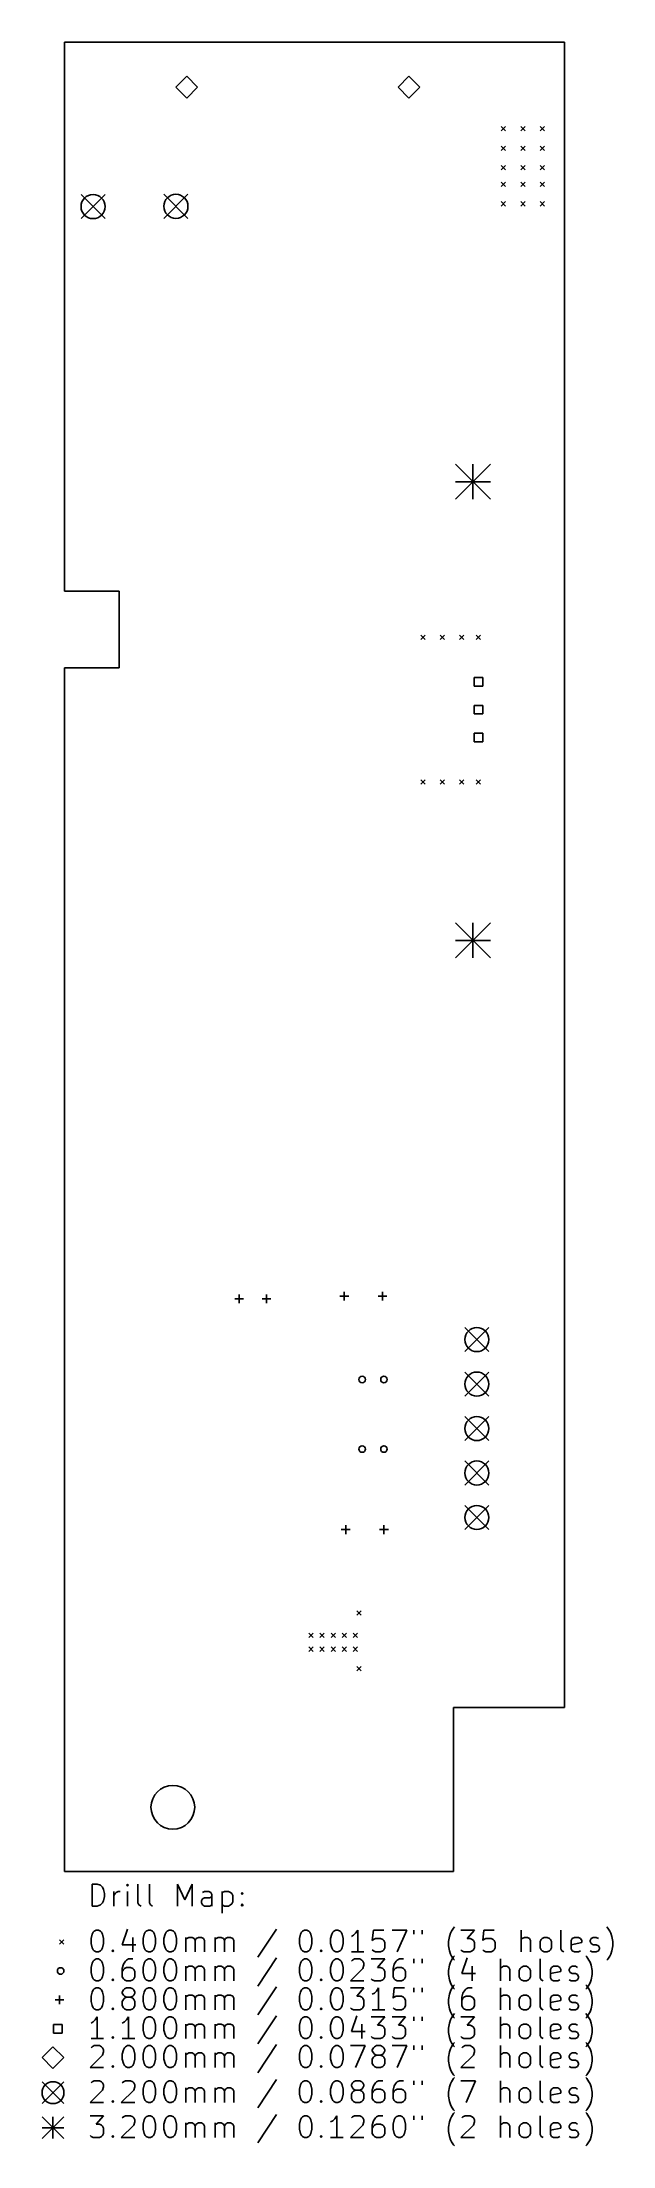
# Model space of a CAD drawing. Extents: x 4.52 to 6.57, y -8.69 to -1.12.
import ezdxf

# ---------------------------------------------------------------- set-up
doc = ezdxf.new("R2010")
doc.units = 0
doc.header["$MEASUREMENT"] = 0
doc.layers.add('BLACK', color=7, linetype='CONTINUOUS')

msp = doc.modelspace()

# ---------------------------------------------------------------- linework, layer by layer
at = {"layer": 'BLACK', "linetype": 'CONTINUOUS'}
for p, q in [((4.6, -1.11811), (4.6, -3.0937)), ((6.4, -1.11811), (4.6, -1.11811)), ((6.4, -1.11811), (6.4, -7.11)), ((5.04, -1.24063), (5.00063, -1.28)), ((5.00063, -1.28), (5.04, -1.31937)), ((5.07937, -1.28), (5.04, -1.24063)), ((5.04, -1.31937), (5.07937, -1.28)), ((5.84, -1.24063), (5.80063, -1.28)), ((5.80063, -1.28), (5.84, -1.31937)), ((5.87937, -1.28), (5.84, -1.24063)), ((5.84, -1.31937), (5.87937, -1.28)), ((6.17213, -1.42213), (6.18787, -1.43787)), ((6.18787, -1.42213), (6.17213, -1.43787)), ((6.24213, -1.42213), (6.25787, -1.43787)), ((6.25787, -1.42213), (6.24213, -1.43787)), ((6.31213, -1.42213), (6.32787, -1.43787)), ((6.32787, -1.42213), (6.31213, -1.43787)), ((6.17213, -1.49213), (6.18787, -1.50787)), ((6.18787, -1.49213), (6.17213, -1.50787)), ((6.24213, -1.49213), (6.25787, -1.50787)), ((6.25787, -1.49213), (6.24213, -1.50787)), ((6.31213, -1.49213), (6.32787, -1.50787)), ((6.32787, -1.49213), (6.31213, -1.50787)), ((6.17213, -1.56213), (6.18787, -1.57787)), ((6.18787, -1.56213), (6.17213, -1.57787)), ((6.24213, -1.56213), (6.25787, -1.57787)), ((6.25787, -1.56213), (6.24213, -1.57787)), ((6.31213, -1.56213), (6.32787, -1.57787)), ((6.32787, -1.56213), (6.31213, -1.57787)), ((6.17213, -1.62213), (6.18787, -1.63787)), ((6.18787, -1.62213), (6.17213, -1.63787)), ((6.24213, -1.62213), (6.25787, -1.63787)), ((6.25787, -1.62213), (6.24213, -1.63787)), ((6.31213, -1.62213), (6.32787, -1.63787)), ((6.32787, -1.62213), (6.31213, -1.63787)), ((4.65953, -1.66669), (4.74614, -1.75331)), ((4.74614, -1.66669), (4.65953, -1.75331)), ((4.95787, -1.66575), (5.04449, -1.75236)), ((5.04449, -1.66575), (4.95787, -1.75236)), ((6.17213, -1.69213), (6.18787, -1.70787)), ((6.18787, -1.69213), (6.17213, -1.70787)), ((6.24213, -1.69213), (6.25787, -1.70787)), ((6.25787, -1.69213), (6.24213, -1.70787)), ((6.31213, -1.69213), (6.32787, -1.70787)), ((6.32787, -1.69213), (6.31213, -1.70787)), ((6.00701, -2.63701), (6.13299, -2.76299)), ((6.13299, -2.63701), (6.00701, -2.76299)), ((6.07, -2.63701), (6.07, -2.76299)), ((6.00701, -2.7), (6.13299, -2.7)), ((4.6, -3.0937), (4.79685, -3.0937)), ((4.79685, -3.0937), (4.79685, -3.36929)), ((5.88213, -3.25213), (5.89787, -3.26787)), ((5.89787, -3.25213), (5.88213, -3.26787)), ((5.95213, -3.25213), (5.96787, -3.26787)), ((5.96787, -3.25213), (5.95213, -3.26787)), ((6.02213, -3.25213), (6.03787, -3.26787)), ((6.03787, -3.25213), (6.02213, -3.26787)), ((6.08213, -3.25213), (6.09787, -3.26787)), ((6.09787, -3.25213), (6.08213, -3.26787)), ((4.6, -3.36929), (4.79685, -3.36929)), ((4.6, -3.36929), (4.6, -7.7)), ((6.10531, -3.40469), (6.07469, -3.40469)), ((6.07469, -3.40469), (6.07469, -3.43531)), ((6.10531, -3.43531), (6.10531, -3.40469)), ((6.07469, -3.43531), (6.10531, -3.43531)), ((6.10531, -3.50469), (6.07469, -3.50469)), ((6.07469, -3.50469), (6.07469, -3.53531)), ((6.07469, -3.53531), (6.10531, -3.53531)), ((6.10531, -3.53531), (6.10531, -3.50469)), ((6.10531, -3.60469), (6.07469, -3.60469)), ((6.07469, -3.60469), (6.07469, -3.63531)), ((6.10531, -3.63531), (6.10531, -3.60469)), ((6.07469, -3.63531), (6.10531, -3.63531)), ((5.88213, -3.77213), (5.89787, -3.78787)), ((5.89787, -3.77213), (5.88213, -3.78787)), ((5.95213, -3.77213), (5.96787, -3.78787)), ((5.96787, -3.77213), (5.95213, -3.78787)), ((6.02213, -3.77213), (6.03787, -3.78787)), ((6.03787, -3.77213), (6.02213, -3.78787)), ((6.08213, -3.77213), (6.09787, -3.78787)), ((6.09787, -3.77213), (6.08213, -3.78787)), ((6.00701, -4.28701), (6.13299, -4.41299)), ((6.13299, -4.28701), (6.00701, -4.41299)), ((6.07, -4.28701), (6.07, -4.41299)), ((6.00701, -4.35), (6.13299, -4.35)), ((5.21301, -5.64), (5.2445, -5.64)), ((5.22876, -5.62425), (5.22876, -5.65575)), ((5.31143, -5.64), (5.34293, -5.64)), ((5.32718, -5.62425), (5.32718, -5.65575)), ((5.59152, -5.63), (5.62302, -5.63)), ((5.60727, -5.61425), (5.60727, -5.64575)), ((5.72932, -5.63), (5.76081, -5.63)), ((5.74507, -5.61425), (5.74507, -5.64575)), ((6.0411, -5.74299), (6.12772, -5.82961)), ((6.12772, -5.74299), (6.0411, -5.82961)), ((6.0411, -5.90299), (6.12772, -5.98961)), ((6.12772, -5.90299), (6.0411, -5.98961)), ((6.0411, -6.06299), (6.12772, -6.14961)), ((6.12772, -6.06299), (6.0411, -6.14961)), ((6.0411, -6.22299), (6.12772, -6.30961)), ((6.12772, -6.22299), (6.0411, -6.30961)), ((6.0411, -6.38299), (6.12772, -6.46961)), ((6.12772, -6.38299), (6.0411, -6.46961)), ((5.59646, -6.47), (5.62795, -6.47)), ((5.6122, -6.45425), (5.6122, -6.48575)), ((5.73425, -6.47), (5.76575, -6.47)), ((5.75, -6.45425), (5.75, -6.48575)), ((5.65213, -6.76213), (5.66787, -6.77787)), ((5.66787, -6.76213), (5.65213, -6.77787)), ((5.47949, -6.84213), (5.49524, -6.85787)), ((5.49524, -6.84213), (5.47949, -6.85787)), ((5.51949, -6.84213), (5.53524, -6.85787)), ((5.53524, -6.84213), (5.51949, -6.85787)), ((5.55949, -6.84213), (5.57524, -6.85787)), ((5.57524, -6.84213), (5.55949, -6.85787)), ((5.59949, -6.84213), (5.61524, -6.85787)), ((5.61524, -6.84213), (5.59949, -6.85787)), ((5.63949, -6.84213), (5.65524, -6.85787)), ((5.65524, -6.84213), (5.63949, -6.85787)), ((5.47949, -6.89213), (5.49524, -6.90787)), ((5.49524, -6.89213), (5.47949, -6.90787)), ((5.51949, -6.89213), (5.53524, -6.90787)), ((5.53524, -6.89213), (5.51949, -6.90787)), ((5.55949, -6.89213), (5.57524, -6.90787)), ((5.57524, -6.89213), (5.55949, -6.90787)), ((5.59949, -6.89213), (5.61524, -6.90787)), ((5.61524, -6.89213), (5.59949, -6.90787)), ((5.63949, -6.89213), (5.65524, -6.90787)), ((5.65524, -6.89213), (5.63949, -6.90787)), ((5.65213, -6.96213), (5.66787, -6.97787)), ((5.66787, -6.96213), (5.65213, -6.97787)), ((6, -7.10945), (6, -7.7)), ((6.4, -7.11), (6, -7.11)), ((6, -7.7), (4.6, -7.7)), ((4.69946, -7.8242), (4.69946, -7.74546)), ((4.69946, -7.74546), (4.7182, -7.74546)), ((4.7182, -7.74546), (4.72945, -7.74921)), ((4.72945, -7.74921), (4.73695, -7.75671)), ((4.73695, -7.75671), (4.7407, -7.76421)), ((4.7407, -7.76421), (4.74445, -7.77921)), ((4.74445, -7.79046), (4.7407, -7.80546)), ((4.74445, -7.77921), (4.74445, -7.79046)), ((4.7782, -7.8242), (4.7782, -7.77171)), ((4.7782, -7.78671), (4.78195, -7.77921)), ((4.78195, -7.77921), (4.7857, -7.77546)), ((4.7857, -7.77546), (4.79319, -7.77171)), ((4.79319, -7.77171), (4.80069, -7.77171)), ((4.82694, -7.74546), (4.82319, -7.74921)), ((4.82319, -7.74921), (4.82694, -7.75296)), ((4.83069, -7.74921), (4.82694, -7.74546)), ((4.82694, -7.74546), (4.82694, -7.75296)), ((4.82694, -7.75296), (4.83069, -7.74921)), ((4.82694, -7.8242), (4.82694, -7.77171)), ((4.86444, -7.81295), (4.86444, -7.74546)), ((4.90568, -7.81295), (4.90568, -7.74546)), ((5.00692, -7.8242), (5.00692, -7.74546)), ((5.00692, -7.74546), (5.03316, -7.80171)), ((5.03316, -7.80171), (5.05941, -7.74546)), ((5.05941, -7.74546), (5.05941, -7.8242)), ((5.10441, -7.77171), (5.09691, -7.77546)), ((5.09691, -7.79796), (5.10441, -7.79421)), ((5.1194, -7.77171), (5.10441, -7.77171)), ((5.10441, -7.79421), (5.12315, -7.79421)), ((5.1269, -7.77546), (5.1194, -7.77171)), ((5.12315, -7.79421), (5.13065, -7.79046)), ((5.13065, -7.78296), (5.1269, -7.77546)), ((5.13065, -7.8242), (5.13065, -7.78296)), ((5.16815, -7.77171), (5.16815, -7.85045)), ((5.16815, -7.77546), (5.17565, -7.77171)), ((5.17565, -7.77171), (5.19064, -7.77171)), ((5.19064, -7.77171), (5.19814, -7.77546)), ((5.19814, -7.77546), (5.20189, -7.77921)), ((5.20189, -7.77921), (5.20564, -7.78671)), ((5.20564, -7.78671), (5.20564, -7.80921)), ((5.23564, -7.77921), (5.23939, -7.77546)), ((5.23939, -7.78296), (5.23564, -7.77921)), ((5.23939, -7.77546), (5.24314, -7.77921)), ((5.23939, -7.77546), (5.23939, -7.78296)), ((5.24314, -7.77921), (5.23939, -7.78296)), ((4.7182, -7.8242), (4.69946, -7.8242)), ((4.72945, -7.82045), (4.7182, -7.8242)), ((4.73695, -7.81295), (4.72945, -7.82045)), ((4.7407, -7.80546), (4.73695, -7.81295)), ((4.86819, -7.82045), (4.86444, -7.81295)), ((4.87568, -7.8242), (4.86819, -7.82045)), ((4.90943, -7.82045), (4.90568, -7.81295)), ((4.91693, -7.8242), (4.90943, -7.82045)), ((5.09316, -7.80546), (5.09691, -7.79796)), ((5.09316, -7.81295), (5.09316, -7.80546)), ((5.09691, -7.82045), (5.09316, -7.81295)), ((5.10441, -7.8242), (5.09691, -7.82045)), ((5.12315, -7.8242), (5.10441, -7.8242)), ((5.13065, -7.82045), (5.12315, -7.8242)), ((5.17565, -7.8242), (5.16815, -7.82045)), ((5.19064, -7.8242), (5.17565, -7.8242)), ((5.19814, -7.82045), (5.19064, -7.8242)), ((5.20189, -7.8167), (5.19814, -7.82045)), ((5.20564, -7.80921), (5.20189, -7.8167)), ((5.23564, -7.82045), (5.23939, -7.8167)), ((5.23939, -7.8242), (5.23564, -7.82045)), ((5.23939, -7.8167), (5.24314, -7.82045)), ((5.23939, -7.8167), (5.23939, -7.8242)), ((5.24314, -7.82045), (5.23939, -7.8242)), ((4.58228, -7.94606), (4.59803, -7.96181)), ((4.59803, -7.94606), (4.58228, -7.96181)), ((4.69571, -7.94081), (4.69946, -7.92582)), ((4.69571, -7.95956), (4.69571, -7.94081)), ((4.69946, -7.92582), (4.70321, -7.91832)), ((4.70321, -7.91832), (4.70696, -7.91457)), ((4.70696, -7.91457), (4.71445, -7.91082)), ((4.71445, -7.91082), (4.72195, -7.91082)), ((4.72195, -7.91082), (4.72945, -7.91457)), ((4.72945, -7.91457), (4.7332, -7.91832)), ((4.7332, -7.91832), (4.73695, -7.92582)), ((4.73695, -7.92582), (4.7407, -7.94081)), ((4.7407, -7.94081), (4.7407, -7.95956)), ((4.82694, -7.90707), (4.80819, -7.96331)), ((4.84569, -7.93706), (4.84569, -7.98956)), ((4.88318, -7.94081), (4.88693, -7.92582)), ((4.88318, -7.95956), (4.88318, -7.94081)), ((4.88693, -7.92582), (4.89068, -7.91832)), ((4.89068, -7.91832), (4.89443, -7.91457)), ((4.89443, -7.91457), (4.90193, -7.91082)), ((4.90193, -7.91082), (4.90943, -7.91082)), ((4.90943, -7.91082), (4.91693, -7.91457)), ((4.91693, -7.91457), (4.92068, -7.91832)), ((4.92068, -7.91832), (4.92443, -7.92582)), ((4.92443, -7.92582), (4.92818, -7.94081)), ((4.92818, -7.94081), (4.92818, -7.95956)), ((4.95817, -7.94081), (4.96192, -7.92582)), ((4.95817, -7.95956), (4.95817, -7.94081)), ((4.96192, -7.92582), (4.96567, -7.91832)), ((4.96567, -7.91832), (4.96942, -7.91457)), ((4.96942, -7.91457), (4.97692, -7.91082)), ((4.97692, -7.91082), (4.98442, -7.91082)), ((4.98442, -7.91082), (4.99192, -7.91457)), ((4.99192, -7.91457), (4.99567, -7.91832)), ((4.99567, -7.91832), (4.99942, -7.92582)), ((4.99942, -7.92582), (5.00317, -7.94081)), ((5.00317, -7.94081), (5.00317, -7.95956)), ((5.03691, -7.98956), (5.03691, -7.93706)), ((5.03691, -7.94456), (5.04066, -7.94081)), ((5.04066, -7.94081), (5.04816, -7.93706)), ((5.04816, -7.93706), (5.05941, -7.93706)), ((5.05941, -7.93706), (5.06691, -7.94081)), ((5.06691, -7.94081), (5.07066, -7.94831)), ((5.07066, -7.94831), (5.07441, -7.94081)), ((5.07441, -7.94081), (5.08191, -7.93706)), ((5.08191, -7.93706), (5.09316, -7.93706)), ((5.09316, -7.93706), (5.10066, -7.94081)), ((5.10066, -7.94081), (5.10441, -7.94831)), ((5.1419, -7.98956), (5.1419, -7.93706)), ((5.1419, -7.94456), (5.14565, -7.94081)), ((5.14565, -7.94081), (5.15315, -7.93706)), ((5.15315, -7.93706), (5.1644, -7.93706)), ((5.1644, -7.93706), (5.1719, -7.94081)), ((5.1719, -7.94081), (5.17565, -7.94831)), ((5.17565, -7.94831), (5.1794, -7.94081)), ((5.1794, -7.94081), (5.1869, -7.93706)), ((5.1869, -7.93706), (5.19814, -7.93706)), ((5.19814, -7.93706), (5.20564, -7.94081)), ((5.20564, -7.94081), (5.20939, -7.94831)), ((5.36312, -7.90707), (5.29563, -8.00831)), ((5.44561, -7.94081), (5.44936, -7.92582)), ((5.44561, -7.95956), (5.44561, -7.94081)), ((5.44936, -7.92582), (5.45311, -7.91832)), ((5.45311, -7.91832), (5.45686, -7.91457)), ((5.45686, -7.91457), (5.46436, -7.91082)), ((5.46436, -7.91082), (5.47186, -7.91082)), ((5.47186, -7.91082), (5.47936, -7.91457)), ((5.47936, -7.91457), (5.48311, -7.91832)), ((5.48311, -7.91832), (5.48686, -7.92582)), ((5.48686, -7.92582), (5.49061, -7.94081)), ((5.49061, -7.94081), (5.49061, -7.95956)), ((5.5581, -7.94081), (5.56185, -7.92582)), ((5.5581, -7.95956), (5.5581, -7.94081)), ((5.56185, -7.92582), (5.5656, -7.91832)), ((5.5656, -7.91832), (5.56935, -7.91457)), ((5.56935, -7.91457), (5.57685, -7.91082)), ((5.57685, -7.91082), (5.58435, -7.91082)), ((5.58435, -7.91082), (5.59184, -7.91457)), ((5.59184, -7.91457), (5.59559, -7.91832)), ((5.59559, -7.91832), (5.59934, -7.92582)), ((5.59934, -7.92582), (5.60309, -7.94081)), ((5.60309, -7.94081), (5.60309, -7.95956)), ((5.64059, -7.92957), (5.63309, -7.93331)), ((5.64809, -7.92207), (5.64059, -7.92957)), ((5.65559, -7.91082), (5.64809, -7.92207)), ((5.65559, -7.98956), (5.65559, -7.91082)), ((5.71183, -7.91082), (5.70808, -7.94831)), ((5.70808, -7.94831), (5.71183, -7.94456)), ((5.74933, -7.91082), (5.71183, -7.91082)), ((5.71183, -7.94456), (5.71933, -7.94081)), ((5.71933, -7.94081), (5.73808, -7.94081)), ((5.73808, -7.94081), (5.74558, -7.94456)), ((5.74558, -7.94456), (5.74933, -7.94831)), ((5.77932, -7.91082), (5.83181, -7.91082)), ((5.83181, -7.91082), (5.79807, -7.98956)), ((5.85806, -7.91082), (5.85806, -7.92582)), ((5.88806, -7.91082), (5.88806, -7.92582)), ((5.9818, -7.95206), (5.98555, -7.93331)), ((5.98555, -7.93331), (5.9893, -7.92207)), ((5.9893, -7.92207), (5.99304, -7.91457)), ((5.99304, -7.91457), (6.00054, -7.90332)), ((6.00054, -7.90332), (6.00429, -7.89957)), ((6.02679, -7.91082), (6.07553, -7.91082)), ((6.07553, -7.91082), (6.04929, -7.94081)), ((6.04929, -7.94081), (6.06054, -7.94081)), ((6.06054, -7.94081), (6.06804, -7.94456)), ((6.06804, -7.94456), (6.07178, -7.94831)), ((6.10928, -7.91082), (6.10553, -7.94831)), ((6.10553, -7.94831), (6.10928, -7.94456)), ((6.14678, -7.91082), (6.10928, -7.91082)), ((6.10928, -7.94456), (6.11678, -7.94081)), ((6.11678, -7.94081), (6.13553, -7.94081)), ((6.13553, -7.94081), (6.14303, -7.94456)), ((6.14303, -7.94456), (6.14678, -7.94831)), ((6.24426, -7.98956), (6.24426, -7.91082)), ((6.24801, -7.94081), (6.24426, -7.94456)), ((6.25551, -7.93706), (6.24801, -7.94081)), ((6.26676, -7.93706), (6.25551, -7.93706)), ((6.27426, -7.94081), (6.26676, -7.93706)), ((6.27801, -7.94831), (6.27426, -7.94081)), ((6.31175, -7.95206), (6.3155, -7.94456)), ((6.3155, -7.94456), (6.31925, -7.94081)), ((6.31925, -7.94081), (6.32675, -7.93706)), ((6.32675, -7.93706), (6.338, -7.93706)), ((6.338, -7.93706), (6.3455, -7.94081)), ((6.3455, -7.94081), (6.34925, -7.94456)), ((6.34925, -7.94456), (6.353, -7.95206)), ((6.38675, -7.97831), (6.38675, -7.91082)), ((6.42424, -7.94831), (6.42799, -7.94081)), ((6.42799, -7.94081), (6.43549, -7.93706)), ((6.43549, -7.93706), (6.45049, -7.93706)), ((6.45049, -7.93706), (6.45799, -7.94081)), ((6.45799, -7.94081), (6.46174, -7.94831)), ((6.49173, -7.94831), (6.49548, -7.94081)), ((6.49548, -7.94081), (6.50298, -7.93706)), ((6.50298, -7.93706), (6.51423, -7.93706)), ((6.51423, -7.93706), (6.52173, -7.94081)), ((6.55547, -7.90332), (6.55172, -7.89957)), ((6.56297, -7.91457), (6.55547, -7.90332)), ((6.56672, -7.92207), (6.56297, -7.91457)), ((6.57047, -7.93331), (6.56672, -7.92207)), ((6.57422, -7.95206), (6.57047, -7.93331)), ((4.69946, -7.97456), (4.69571, -7.95956)), ((4.70321, -7.98206), (4.69946, -7.97456)), ((4.69946, -8.02975), (4.70321, -8.02225)), ((4.70696, -7.98581), (4.70321, -7.98206)), ((4.70321, -8.02225), (4.70696, -8.0185)), ((4.71445, -7.98956), (4.70696, -7.98581)), ((4.70696, -8.0185), (4.71445, -8.01475)), ((4.72195, -7.98956), (4.71445, -7.98956)), ((4.71445, -8.01475), (4.72195, -8.01475)), ((4.72945, -7.98581), (4.72195, -7.98956)), ((4.72195, -8.01475), (4.72945, -8.0185)), ((4.7332, -7.98206), (4.72945, -7.98581)), ((4.72945, -8.0185), (4.7332, -8.02225)), ((4.73695, -7.97456), (4.7332, -7.98206)), ((4.7332, -8.02225), (4.73695, -8.02975)), ((4.7407, -7.95956), (4.73695, -7.97456)), ((4.7707, -7.98581), (4.77445, -7.98206)), ((4.77445, -7.98956), (4.7707, -7.98581)), ((4.77445, -7.98206), (4.7782, -7.98581)), ((4.77445, -7.98206), (4.77445, -7.98956)), ((4.7782, -7.98581), (4.77445, -7.98956)), ((4.80819, -7.96331), (4.85694, -7.96331)), ((4.81944, -8.02225), (4.81194, -8.0335)), ((4.82319, -8.0185), (4.81944, -8.02225)), ((4.83069, -8.01475), (4.82319, -8.0185)), ((4.84569, -8.01475), (4.83069, -8.01475)), ((4.88693, -7.97456), (4.88318, -7.95956)), ((4.89068, -7.98206), (4.88693, -7.97456)), ((4.88693, -8.02975), (4.89068, -8.02225)), ((4.89443, -7.98581), (4.89068, -7.98206)), ((4.89068, -8.02225), (4.89443, -8.0185)), ((4.90193, -7.98956), (4.89443, -7.98581)), ((4.89443, -8.0185), (4.90193, -8.01475)), ((4.90943, -7.98956), (4.90193, -7.98956)), ((4.90193, -8.01475), (4.90943, -8.01475)), ((4.91693, -7.98581), (4.90943, -7.98956)), ((4.90943, -8.01475), (4.91693, -8.0185)), ((4.92068, -7.98206), (4.91693, -7.98581)), ((4.91693, -8.0185), (4.92068, -8.02225)), ((4.92443, -7.97456), (4.92068, -7.98206)), ((4.92068, -8.02225), (4.92443, -8.02975)), ((4.92818, -7.95956), (4.92443, -7.97456)), ((4.96192, -7.97456), (4.95817, -7.95956)), ((4.96567, -7.98206), (4.96192, -7.97456)), ((4.96192, -8.02975), (4.96567, -8.02225)), ((4.96942, -7.98581), (4.96567, -7.98206)), ((4.96567, -8.02225), (4.96942, -8.0185)), ((4.97692, -7.98956), (4.96942, -7.98581)), ((4.96942, -8.0185), (4.97692, -8.01475)), ((4.98442, -7.98956), (4.97692, -7.98956)), ((4.97692, -8.01475), (4.98442, -8.01475)), ((4.99192, -7.98581), (4.98442, -7.98956)), ((4.98442, -8.01475), (4.99192, -8.0185)), ((4.99567, -7.98206), (4.99192, -7.98581)), ((4.99192, -8.0185), (4.99567, -8.02225)), ((4.99942, -7.97456), (4.99567, -7.98206)), ((4.99567, -8.02225), (4.99942, -8.02975)), ((5.00317, -7.95956), (4.99942, -7.97456)), ((5.07066, -7.94831), (5.07066, -7.98956)), ((5.10441, -7.94831), (5.10441, -7.98956)), ((5.17565, -7.94831), (5.17565, -7.98956)), ((5.20939, -7.94831), (5.20939, -7.98956)), ((5.36312, -8.011), (5.29563, -8.11224)), ((5.44936, -7.97456), (5.44561, -7.95956)), ((5.45311, -7.98206), (5.44936, -7.97456)), ((5.44936, -8.02975), (5.45311, -8.02225)), ((5.45686, -7.98581), (5.45311, -7.98206)), ((5.45311, -8.02225), (5.45686, -8.0185)), ((5.46436, -7.98956), (5.45686, -7.98581)), ((5.45686, -8.0185), (5.46436, -8.01475)), ((5.47186, -7.98956), (5.46436, -7.98956)), ((5.46436, -8.01475), (5.47186, -8.01475)), ((5.47936, -7.98581), (5.47186, -7.98956)), ((5.47186, -8.01475), (5.47936, -8.0185)), ((5.48311, -7.98206), (5.47936, -7.98581)), ((5.47936, -8.0185), (5.48311, -8.02225)), ((5.48686, -7.97456), (5.48311, -7.98206)), ((5.48311, -8.02225), (5.48686, -8.02975)), ((5.49061, -7.95956), (5.48686, -7.97456)), ((5.5206, -7.98581), (5.52435, -7.98206)), ((5.52435, -7.98956), (5.5206, -7.98581)), ((5.52435, -7.98206), (5.5281, -7.98581)), ((5.52435, -7.98206), (5.52435, -7.98956)), ((5.5281, -7.98581), (5.52435, -7.98956)), ((5.56185, -7.97456), (5.5581, -7.95956)), ((5.5656, -7.98206), (5.56185, -7.97456)), ((5.56185, -8.02975), (5.5656, -8.02225)), ((5.56935, -7.98581), (5.5656, -7.98206)), ((5.5656, -8.02225), (5.56935, -8.0185)), ((5.57685, -7.98956), (5.56935, -7.98581)), ((5.56935, -8.0185), (5.57685, -8.01475)), ((5.58435, -7.98956), (5.57685, -7.98956)), ((5.57685, -8.01475), (5.58435, -8.01475)), ((5.59184, -7.98581), (5.58435, -7.98956)), ((5.58435, -8.01475), (5.59184, -8.0185)), ((5.59559, -7.98206), (5.59184, -7.98581)), ((5.59184, -8.0185), (5.59559, -8.02225)), ((5.59934, -7.97456), (5.59559, -7.98206)), ((5.59559, -8.02225), (5.59934, -8.02975)), ((5.60309, -7.95956), (5.59934, -7.97456)), ((5.67808, -7.98956), (5.63309, -7.98956)), ((5.63309, -8.02225), (5.63684, -8.0185)), ((5.63684, -8.0185), (5.64434, -8.01475)), ((5.64434, -8.01475), (5.66309, -8.01475)), ((5.66309, -8.01475), (5.67058, -8.0185)), ((5.67058, -8.0185), (5.67433, -8.02225)), ((5.67433, -8.02225), (5.67808, -8.02975)), ((5.70433, -8.01475), (5.75307, -8.01475)), ((5.71183, -7.98581), (5.70808, -7.98206)), ((5.71933, -7.98956), (5.71183, -7.98581)), ((5.73808, -7.98956), (5.71933, -7.98956)), ((5.75307, -8.01475), (5.72683, -8.04475)), ((5.74558, -7.98581), (5.73808, -7.98956)), ((5.74933, -7.98206), (5.74558, -7.98581)), ((5.74933, -7.94831), (5.75307, -7.95581)), ((5.75307, -7.97456), (5.74933, -7.98206)), ((5.75307, -7.95581), (5.75307, -7.97456)), ((5.79432, -8.02225), (5.78682, -8.0335)), ((5.79807, -8.0185), (5.79432, -8.02225)), ((5.80557, -8.01475), (5.79807, -8.0185)), ((5.82057, -8.01475), (5.80557, -8.01475)), ((5.85806, -8.01475), (5.85806, -8.02975)), ((5.88806, -8.01475), (5.88806, -8.02975)), ((5.9818, -7.96706), (5.9818, -7.95206)), ((5.98555, -7.98581), (5.9818, -7.96706)), ((5.9893, -7.99706), (5.98555, -7.98581)), ((5.99304, -8.00456), (5.9893, -7.99706)), ((5.9893, -8.026), (5.99304, -8.0185)), ((6.00054, -8.0158), (5.99304, -8.00456)), ((5.99304, -8.0185), (6.00054, -8.00726)), ((6.00054, -8.00726), (6.00429, -8.00351)), ((6.00429, -8.01955), (6.00054, -8.0158)), ((6.03054, -7.98581), (6.02679, -7.98206)), ((6.03804, -7.98956), (6.03054, -7.98581)), ((6.04929, -8.011), (6.03054, -8.06725)), ((6.06054, -7.98956), (6.03804, -7.98956)), ((6.06804, -7.98581), (6.06054, -7.98956)), ((6.07178, -7.98206), (6.06804, -7.98581)), ((6.07178, -7.94831), (6.07553, -7.95581)), ((6.07553, -7.97456), (6.07178, -7.98206)), ((6.07553, -7.95581), (6.07553, -7.97456)), ((6.10928, -7.98581), (6.10553, -7.98206)), ((6.11678, -7.98956), (6.10928, -7.98581)), ((6.13553, -7.98956), (6.11678, -7.98956)), ((6.14303, -7.98581), (6.13553, -7.98956)), ((6.14678, -7.98206), (6.14303, -7.98581)), ((6.14678, -7.94831), (6.15052, -7.95581)), ((6.15052, -7.97456), (6.14678, -7.98206)), ((6.15052, -7.95581), (6.15052, -7.97456)), ((6.16927, -8.09349), (6.16927, -8.01475)), ((6.27801, -7.98956), (6.27801, -7.94831)), ((6.31175, -7.97456), (6.31175, -7.95206)), ((6.3155, -7.98206), (6.31175, -7.97456)), ((6.31175, -8.08225), (6.31175, -8.01475)), ((6.31925, -7.98581), (6.3155, -7.98206)), ((6.32675, -7.98956), (6.31925, -7.98581)), ((6.338, -7.98956), (6.32675, -7.98956)), ((6.3455, -7.98581), (6.338, -7.98956)), ((6.34925, -7.98206), (6.3455, -7.98581)), ((6.353, -7.97456), (6.34925, -7.98206)), ((6.353, -7.95206), (6.353, -7.97456)), ((6.39049, -7.98581), (6.38675, -7.97831)), ((6.39799, -7.98956), (6.39049, -7.98581)), ((6.42424, -7.97831), (6.42424, -7.94831)), ((6.46174, -7.95581), (6.42424, -7.96331)), ((6.42799, -7.98581), (6.42424, -7.97831)), ((6.43549, -7.98956), (6.42799, -7.98581)), ((6.45049, -7.98956), (6.43549, -7.98956)), ((6.45799, -7.98581), (6.45049, -7.98956)), ((6.46174, -7.94831), (6.46174, -7.95581)), ((6.48048, -8.00726), (6.47673, -8.00351)), ((6.48798, -8.0185), (6.48048, -8.00726)), ((6.49173, -8.026), (6.48798, -8.0185)), ((6.49173, -7.95206), (6.49173, -7.94831)), ((6.49548, -7.95956), (6.49173, -7.95206)), ((6.49173, -7.98581), (6.49923, -7.98956)), ((6.50298, -7.96331), (6.49548, -7.95956)), ((6.49923, -7.98956), (6.51423, -7.98956)), ((6.51423, -7.96331), (6.50298, -7.96331)), ((6.52173, -7.96706), (6.51423, -7.96331)), ((6.51423, -7.98956), (6.52173, -7.98581)), ((6.52548, -7.97456), (6.52173, -7.96706)), ((6.52173, -7.98581), (6.52548, -7.97831)), ((6.52548, -7.97831), (6.52548, -7.97456)), ((6.55172, -8.01955), (6.55547, -8.0158)), ((6.55547, -8.0158), (6.56297, -8.00456)), ((6.56297, -8.00456), (6.56672, -7.99706)), ((6.56672, -7.99706), (6.57047, -7.98581)), ((6.57047, -7.98581), (6.57422, -7.96706)), ((6.57422, -7.96706), (6.57422, -7.95206)), ((4.69571, -8.04475), (4.69946, -8.02975)), ((4.69571, -8.0635), (4.69571, -8.04475)), ((4.69946, -8.0785), (4.69571, -8.0635)), ((4.70321, -8.086), (4.69946, -8.0785)), ((4.70696, -8.08975), (4.70321, -8.086)), ((4.71445, -8.09349), (4.70696, -8.08975)), ((4.72195, -8.09349), (4.71445, -8.09349)), ((4.72945, -8.08975), (4.72195, -8.09349)), ((4.7332, -8.086), (4.72945, -8.08975)), ((4.73695, -8.0785), (4.7332, -8.086)), ((4.73695, -8.02975), (4.7407, -8.04475)), ((4.7407, -8.0635), (4.73695, -8.0785)), ((4.7407, -8.04475), (4.7407, -8.0635)), ((4.7707, -8.08975), (4.77445, -8.086)), ((4.77445, -8.09349), (4.7707, -8.08975)), ((4.77445, -8.086), (4.7782, -8.08975)), ((4.77445, -8.086), (4.77445, -8.09349)), ((4.7782, -8.08975), (4.77445, -8.09349)), ((4.81194, -8.0335), (4.80819, -8.0485)), ((4.80819, -8.0485), (4.80819, -8.0785)), ((4.81194, -8.05225), (4.80819, -8.05975)), ((4.80819, -8.0785), (4.81194, -8.086)), ((4.81569, -8.0485), (4.81194, -8.05225)), ((4.81194, -8.086), (4.81569, -8.08975)), ((4.82319, -8.04475), (4.81569, -8.0485)), ((4.81569, -8.08975), (4.82319, -8.09349)), ((4.83819, -8.04475), (4.82319, -8.04475)), ((4.82319, -8.09349), (4.83819, -8.09349)), ((4.84569, -8.0485), (4.83819, -8.04475)), ((4.83819, -8.09349), (4.84569, -8.08975)), ((4.84944, -8.05225), (4.84569, -8.0485)), ((4.84569, -8.08975), (4.84944, -8.086)), ((4.85319, -8.05975), (4.84944, -8.05225)), ((4.84944, -8.086), (4.85319, -8.0785)), ((4.85319, -8.0785), (4.85319, -8.05975)), ((4.88318, -8.04475), (4.88693, -8.02975)), ((4.88318, -8.0635), (4.88318, -8.04475)), ((4.88693, -8.0785), (4.88318, -8.0635)), ((4.89068, -8.086), (4.88693, -8.0785)), ((4.89443, -8.08975), (4.89068, -8.086)), ((4.90193, -8.09349), (4.89443, -8.08975)), ((4.90943, -8.09349), (4.90193, -8.09349)), ((4.91693, -8.08975), (4.90943, -8.09349)), ((4.92068, -8.086), (4.91693, -8.08975)), ((4.92443, -8.0785), (4.92068, -8.086)), ((4.92443, -8.02975), (4.92818, -8.04475)), ((4.92818, -8.0635), (4.92443, -8.0785)), ((4.92818, -8.04475), (4.92818, -8.0635)), ((4.95817, -8.04475), (4.96192, -8.02975)), ((4.95817, -8.0635), (4.95817, -8.04475)), ((4.96192, -8.0785), (4.95817, -8.0635)), ((4.96567, -8.086), (4.96192, -8.0785)), ((4.96942, -8.08975), (4.96567, -8.086)), ((4.97692, -8.09349), (4.96942, -8.08975)), ((4.98442, -8.09349), (4.97692, -8.09349)), ((4.99192, -8.08975), (4.98442, -8.09349)), ((4.99567, -8.086), (4.99192, -8.08975)), ((4.99942, -8.0785), (4.99567, -8.086)), ((4.99942, -8.02975), (5.00317, -8.04475)), ((5.00317, -8.0635), (4.99942, -8.0785)), ((5.00317, -8.04475), (5.00317, -8.0635)), ((5.03691, -8.09349), (5.03691, -8.041)), ((5.03691, -8.0485), (5.04066, -8.04475)), ((5.04066, -8.04475), (5.04816, -8.041)), ((5.04816, -8.041), (5.05941, -8.041)), ((5.05941, -8.041), (5.06691, -8.04475)), ((5.06691, -8.04475), (5.07066, -8.05225)), ((5.07066, -8.05225), (5.07441, -8.04475)), ((5.07066, -8.05225), (5.07066, -8.09349)), ((5.07441, -8.04475), (5.08191, -8.041)), ((5.08191, -8.041), (5.09316, -8.041)), ((5.09316, -8.041), (5.10066, -8.04475)), ((5.10066, -8.04475), (5.10441, -8.05225)), ((5.10441, -8.05225), (5.10441, -8.09349)), ((5.1419, -8.09349), (5.1419, -8.041)), ((5.1419, -8.0485), (5.14565, -8.04475)), ((5.14565, -8.04475), (5.15315, -8.041)), ((5.15315, -8.041), (5.1644, -8.041)), ((5.1644, -8.041), (5.1719, -8.04475)), ((5.1719, -8.04475), (5.17565, -8.05225)), ((5.17565, -8.05225), (5.1794, -8.04475)), ((5.17565, -8.05225), (5.17565, -8.09349)), ((5.1794, -8.04475), (5.1869, -8.041)), ((5.1869, -8.041), (5.19814, -8.041)), ((5.19814, -8.041), (5.20564, -8.04475)), ((5.20564, -8.04475), (5.20939, -8.05225)), ((5.20939, -8.05225), (5.20939, -8.09349)), ((5.44561, -8.04475), (5.44936, -8.02975)), ((5.44561, -8.0635), (5.44561, -8.04475)), ((5.44936, -8.0785), (5.44561, -8.0635)), ((5.45311, -8.086), (5.44936, -8.0785)), ((5.45686, -8.08975), (5.45311, -8.086)), ((5.46436, -8.09349), (5.45686, -8.08975)), ((5.47186, -8.09349), (5.46436, -8.09349)), ((5.47936, -8.08975), (5.47186, -8.09349)), ((5.48311, -8.086), (5.47936, -8.08975)), ((5.48686, -8.0785), (5.48311, -8.086)), ((5.48686, -8.02975), (5.49061, -8.04475)), ((5.49061, -8.0635), (5.48686, -8.0785)), ((5.49061, -8.04475), (5.49061, -8.0635)), ((5.5206, -8.08975), (5.52435, -8.086)), ((5.52435, -8.09349), (5.5206, -8.08975)), ((5.52435, -8.086), (5.5281, -8.08975)), ((5.52435, -8.086), (5.52435, -8.09349)), ((5.5281, -8.08975), (5.52435, -8.09349)), ((5.5581, -8.04475), (5.56185, -8.02975)), ((5.5581, -8.0635), (5.5581, -8.04475)), ((5.56185, -8.0785), (5.5581, -8.0635)), ((5.5656, -8.086), (5.56185, -8.0785)), ((5.56935, -8.08975), (5.5656, -8.086)), ((5.57685, -8.09349), (5.56935, -8.08975)), ((5.58435, -8.09349), (5.57685, -8.09349)), ((5.59184, -8.08975), (5.58435, -8.09349)), ((5.59559, -8.086), (5.59184, -8.08975)), ((5.59934, -8.0785), (5.59559, -8.086)), ((5.59934, -8.02975), (5.60309, -8.04475)), ((5.60309, -8.0635), (5.59934, -8.0785)), ((5.60309, -8.04475), (5.60309, -8.0635)), ((5.67433, -8.0485), (5.62934, -8.09349)), ((5.62934, -8.09349), (5.67808, -8.09349)), ((5.67808, -8.03725), (5.67433, -8.0485)), ((5.67808, -8.02975), (5.67808, -8.03725)), ((5.70808, -8.08975), (5.70433, -8.086)), ((5.71558, -8.09349), (5.70808, -8.08975)), ((5.73808, -8.09349), (5.71558, -8.09349)), ((5.72683, -8.04475), (5.73808, -8.04475)), ((5.73808, -8.04475), (5.74558, -8.0485)), ((5.74558, -8.08975), (5.73808, -8.09349)), ((5.74558, -8.0485), (5.74933, -8.05225)), ((5.74933, -8.086), (5.74558, -8.08975)), ((5.74933, -8.05225), (5.75307, -8.05975)), ((5.75307, -8.0785), (5.74933, -8.086)), ((5.75307, -8.05975), (5.75307, -8.0785)), ((5.78682, -8.0335), (5.78307, -8.0485)), ((5.78307, -8.0485), (5.78307, -8.0785)), ((5.78682, -8.05225), (5.78307, -8.05975)), ((5.78307, -8.0785), (5.78682, -8.086)), ((5.79057, -8.0485), (5.78682, -8.05225)), ((5.78682, -8.086), (5.79057, -8.08975)), ((5.79807, -8.04475), (5.79057, -8.0485)), ((5.79057, -8.08975), (5.79807, -8.09349)), ((5.81307, -8.04475), (5.79807, -8.04475)), ((5.79807, -8.09349), (5.81307, -8.09349)), ((5.82057, -8.0485), (5.81307, -8.04475)), ((5.81307, -8.09349), (5.82057, -8.08975)), ((5.82432, -8.05225), (5.82057, -8.0485)), ((5.82057, -8.08975), (5.82432, -8.086)), ((5.82807, -8.05975), (5.82432, -8.05225)), ((5.82432, -8.086), (5.82807, -8.0785)), ((5.82807, -8.0785), (5.82807, -8.05975)), ((5.9818, -8.056), (5.98555, -8.03725)), ((5.9818, -8.071), (5.9818, -8.056)), ((5.98555, -8.08975), (5.9818, -8.071)), ((5.98555, -8.03725), (5.9893, -8.026)), ((5.9893, -8.10099), (5.98555, -8.08975)), ((6.03054, -8.06725), (6.07928, -8.06725)), ((6.06804, -8.041), (6.06804, -8.09349)), ((6.17302, -8.04475), (6.16927, -8.0485)), ((6.18052, -8.041), (6.17302, -8.04475)), ((6.19177, -8.041), (6.18052, -8.041)), ((6.19927, -8.04475), (6.19177, -8.041)), ((6.20302, -8.05225), (6.19927, -8.04475)), ((6.20302, -8.09349), (6.20302, -8.05225)), ((6.23676, -8.056), (6.24051, -8.0485)), ((6.23676, -8.0785), (6.23676, -8.056)), ((6.24051, -8.086), (6.23676, -8.0785)), ((6.24051, -8.0485), (6.24426, -8.04475)), ((6.24426, -8.08975), (6.24051, -8.086)), ((6.24426, -8.04475), (6.25176, -8.041)), ((6.25176, -8.09349), (6.24426, -8.08975)), ((6.25176, -8.041), (6.26301, -8.041)), ((6.26301, -8.09349), (6.25176, -8.09349)), ((6.26301, -8.041), (6.27051, -8.04475)), ((6.27051, -8.08975), (6.26301, -8.09349)), ((6.27051, -8.04475), (6.27426, -8.0485)), ((6.27426, -8.086), (6.27051, -8.08975)), ((6.27426, -8.0485), (6.27801, -8.056)), ((6.27801, -8.0785), (6.27426, -8.086)), ((6.27801, -8.056), (6.27801, -8.0785)), ((6.3155, -8.08975), (6.31175, -8.08225)), ((6.323, -8.09349), (6.3155, -8.08975)), ((6.34925, -8.05225), (6.353, -8.04475)), ((6.34925, -8.08225), (6.34925, -8.05225)), ((6.38675, -8.05975), (6.34925, -8.06725)), ((6.353, -8.08975), (6.34925, -8.08225)), ((6.353, -8.04475), (6.3605, -8.041)), ((6.3605, -8.09349), (6.353, -8.08975)), ((6.3605, -8.041), (6.3755, -8.041)), ((6.3755, -8.09349), (6.3605, -8.09349)), ((6.3755, -8.041), (6.383, -8.04475)), ((6.383, -8.08975), (6.3755, -8.09349)), ((6.383, -8.04475), (6.38675, -8.05225)), ((6.38675, -8.05225), (6.38675, -8.05975)), ((6.41674, -8.05225), (6.42049, -8.04475)), ((6.41674, -8.056), (6.41674, -8.05225)), ((6.42049, -8.0635), (6.41674, -8.056)), ((6.41674, -8.08975), (6.42424, -8.09349)), ((6.42049, -8.04475), (6.42799, -8.041)), ((6.42799, -8.06725), (6.42049, -8.0635)), ((6.42424, -8.09349), (6.43924, -8.09349)), ((6.42799, -8.041), (6.43924, -8.041)), ((6.43924, -8.06725), (6.42799, -8.06725)), ((6.43924, -8.041), (6.44674, -8.04475)), ((6.44674, -8.071), (6.43924, -8.06725)), ((6.43924, -8.09349), (6.44674, -8.08975)), ((6.45049, -8.0785), (6.44674, -8.071)), ((6.44674, -8.08975), (6.45049, -8.08225)), ((6.45049, -8.08225), (6.45049, -8.0785)), ((6.49548, -8.03725), (6.49173, -8.026)), ((6.49173, -8.10099), (6.49548, -8.08975)), ((6.49923, -8.056), (6.49548, -8.03725)), ((6.49548, -8.08975), (6.49923, -8.071)), ((6.49923, -8.071), (6.49923, -8.056)), ((4.56654, -8.16181), (4.59803, -8.16181)), ((4.58228, -8.14606), (4.58228, -8.17756)), ((4.69571, -8.14869), (4.69946, -8.13369)), ((4.69571, -8.16744), (4.69571, -8.14869)), ((4.69946, -8.18243), (4.69571, -8.16744)), ((4.69946, -8.13369), (4.70321, -8.12619)), ((4.70321, -8.12619), (4.70696, -8.12244)), ((4.70696, -8.12244), (4.71445, -8.11869)), ((4.71445, -8.11869), (4.72195, -8.11869)), ((4.72195, -8.11869), (4.72945, -8.12244)), ((4.72945, -8.12244), (4.7332, -8.12619)), ((4.7332, -8.12619), (4.73695, -8.13369)), ((4.73695, -8.13369), (4.7407, -8.14869)), ((4.7407, -8.16744), (4.73695, -8.18243)), ((4.7407, -8.14869), (4.7407, -8.16744)), ((4.80819, -8.13369), (4.81194, -8.12619)), ((4.80819, -8.13744), (4.80819, -8.13369)), ((4.81194, -8.14494), (4.80819, -8.13744)), ((4.81194, -8.15994), (4.80819, -8.16744)), ((4.80819, -8.16744), (4.80819, -8.18243)), ((4.81194, -8.12619), (4.81569, -8.12244)), ((4.81569, -8.14869), (4.81194, -8.14494)), ((4.81569, -8.15619), (4.81194, -8.15994)), ((4.81569, -8.12244), (4.82319, -8.11869)), ((4.82319, -8.15244), (4.81569, -8.14869)), ((4.82319, -8.15244), (4.81569, -8.15619)), ((4.82319, -8.11869), (4.83819, -8.11869)), ((4.83819, -8.15244), (4.82319, -8.15244)), ((4.83819, -8.11869), (4.84569, -8.12244)), ((4.84569, -8.14869), (4.83819, -8.15244)), ((4.84569, -8.15619), (4.83819, -8.15244)), ((4.84569, -8.12244), (4.84944, -8.12619)), ((4.84944, -8.14494), (4.84569, -8.14869)), ((4.84944, -8.15994), (4.84569, -8.15619)), ((4.84944, -8.12619), (4.85319, -8.13369)), ((4.85319, -8.13744), (4.84944, -8.14494)), ((4.85319, -8.16744), (4.84944, -8.15994)), ((4.85319, -8.13369), (4.85319, -8.13744)), ((4.85319, -8.18243), (4.85319, -8.16744)), ((4.88318, -8.14869), (4.88693, -8.13369)), ((4.88318, -8.16744), (4.88318, -8.14869)), ((4.88693, -8.18243), (4.88318, -8.16744)), ((4.88693, -8.13369), (4.89068, -8.12619)), ((4.89068, -8.12619), (4.89443, -8.12244)), ((4.89443, -8.12244), (4.90193, -8.11869)), ((4.90193, -8.11869), (4.90943, -8.11869)), ((4.90943, -8.11869), (4.91693, -8.12244)), ((4.91693, -8.12244), (4.92068, -8.12619)), ((4.92068, -8.12619), (4.92443, -8.13369)), ((4.92443, -8.13369), (4.92818, -8.14869)), ((4.92818, -8.16744), (4.92443, -8.18243)), ((4.92818, -8.14869), (4.92818, -8.16744)), ((4.95817, -8.14869), (4.96192, -8.13369)), ((4.95817, -8.16744), (4.95817, -8.14869)), ((4.96192, -8.18243), (4.95817, -8.16744)), ((4.96192, -8.13369), (4.96567, -8.12619)), ((4.96567, -8.12619), (4.96942, -8.12244)), ((4.96942, -8.12244), (4.97692, -8.11869)), ((4.97692, -8.11869), (4.98442, -8.11869)), ((4.98442, -8.11869), (4.99192, -8.12244)), ((4.99192, -8.12244), (4.99567, -8.12619)), ((4.99567, -8.12619), (4.99942, -8.13369)), ((4.99942, -8.13369), (5.00317, -8.14869)), ((5.00317, -8.16744), (4.99942, -8.18243)), ((5.00317, -8.14869), (5.00317, -8.16744)), ((5.03691, -8.19743), (5.03691, -8.14494)), ((5.03691, -8.15244), (5.04066, -8.14869)), ((5.04066, -8.14869), (5.04816, -8.14494)), ((5.04816, -8.14494), (5.05941, -8.14494)), ((5.05941, -8.14494), (5.06691, -8.14869)), ((5.06691, -8.14869), (5.07066, -8.15619)), ((5.07066, -8.15619), (5.07441, -8.14869)), ((5.07066, -8.15619), (5.07066, -8.19743)), ((5.07441, -8.14869), (5.08191, -8.14494)), ((5.08191, -8.14494), (5.09316, -8.14494)), ((5.09316, -8.14494), (5.10066, -8.14869)), ((5.10066, -8.14869), (5.10441, -8.15619)), ((5.10441, -8.15619), (5.10441, -8.19743)), ((5.1419, -8.19743), (5.1419, -8.14494)), ((5.1419, -8.15244), (5.14565, -8.14869)), ((5.14565, -8.14869), (5.15315, -8.14494)), ((5.15315, -8.14494), (5.1644, -8.14494)), ((5.1644, -8.14494), (5.1719, -8.14869)), ((5.1719, -8.14869), (5.17565, -8.15619)), ((5.17565, -8.15619), (5.1794, -8.14869)), ((5.17565, -8.15619), (5.17565, -8.19743)), ((5.1794, -8.14869), (5.1869, -8.14494)), ((5.1869, -8.14494), (5.19814, -8.14494)), ((5.19814, -8.14494), (5.20564, -8.14869)), ((5.20564, -8.14869), (5.20939, -8.15619)), ((5.20939, -8.15619), (5.20939, -8.19743)), ((5.36312, -8.11494), (5.29563, -8.21618)), ((5.44561, -8.14869), (5.44936, -8.13369)), ((5.44561, -8.16744), (5.44561, -8.14869)), ((5.44936, -8.18243), (5.44561, -8.16744)), ((5.44936, -8.13369), (5.45311, -8.12619)), ((5.45311, -8.12619), (5.45686, -8.12244)), ((5.45686, -8.12244), (5.46436, -8.11869)), ((5.46436, -8.11869), (5.47186, -8.11869)), ((5.47186, -8.11869), (5.47936, -8.12244)), ((5.47936, -8.12244), (5.48311, -8.12619)), ((5.48311, -8.12619), (5.48686, -8.13369)), ((5.48686, -8.13369), (5.49061, -8.14869)), ((5.49061, -8.16744), (5.48686, -8.18243)), ((5.49061, -8.14869), (5.49061, -8.16744)), ((5.5581, -8.14869), (5.56185, -8.13369)), ((5.5581, -8.16744), (5.5581, -8.14869)), ((5.56185, -8.18243), (5.5581, -8.16744)), ((5.56185, -8.13369), (5.5656, -8.12619)), ((5.5656, -8.12619), (5.56935, -8.12244)), ((5.56935, -8.12244), (5.57685, -8.11869)), ((5.57685, -8.11869), (5.58435, -8.11869)), ((5.58435, -8.11869), (5.59184, -8.12244)), ((5.59184, -8.12244), (5.59559, -8.12619)), ((5.59559, -8.12619), (5.59934, -8.13369)), ((5.59934, -8.13369), (5.60309, -8.14869)), ((5.60309, -8.16744), (5.59934, -8.18243)), ((5.60309, -8.14869), (5.60309, -8.16744)), ((5.62934, -8.11869), (5.67808, -8.11869)), ((5.67808, -8.11869), (5.65184, -8.14869)), ((5.65184, -8.14869), (5.66309, -8.14869)), ((5.66309, -8.14869), (5.67058, -8.15244)), ((5.67058, -8.15244), (5.67433, -8.15619)), ((5.67433, -8.15619), (5.67808, -8.16369)), ((5.67808, -8.16369), (5.67808, -8.18243)), ((5.71558, -8.13744), (5.70808, -8.14119)), ((5.72308, -8.12994), (5.71558, -8.13744)), ((5.73058, -8.11869), (5.72308, -8.12994)), ((5.73058, -8.19743), (5.73058, -8.11869)), ((5.78682, -8.11869), (5.78307, -8.15619)), ((5.78307, -8.15619), (5.78682, -8.15244)), ((5.82432, -8.11869), (5.78682, -8.11869)), ((5.78682, -8.15244), (5.79432, -8.14869)), ((5.79432, -8.14869), (5.81307, -8.14869)), ((5.81307, -8.14869), (5.82057, -8.15244)), ((5.82057, -8.15244), (5.82432, -8.15619)), ((5.82432, -8.15619), (5.82807, -8.16369)), ((5.82807, -8.16369), (5.82807, -8.18243)), ((5.85806, -8.11869), (5.85806, -8.13369)), ((5.88806, -8.11869), (5.88806, -8.13369)), ((5.9818, -8.15994), (5.98555, -8.14119)), ((5.9818, -8.17493), (5.9818, -8.15994)), ((5.98555, -8.14119), (5.9893, -8.12994)), ((5.99304, -8.10849), (5.9893, -8.10099)), ((5.9893, -8.12994), (5.99304, -8.12244)), ((6.00054, -8.11974), (5.99304, -8.10849)), ((5.99304, -8.12244), (6.00054, -8.11119)), ((6.00054, -8.11119), (6.00429, -8.10744)), ((6.00429, -8.12349), (6.00054, -8.11974)), ((6.03429, -8.13744), (6.03054, -8.15244)), ((6.03054, -8.15244), (6.03054, -8.18243)), ((6.03429, -8.15619), (6.03054, -8.16369)), ((6.04179, -8.12619), (6.03429, -8.13744)), ((6.03804, -8.15244), (6.03429, -8.15619)), ((6.04554, -8.14869), (6.03804, -8.15244)), ((6.04554, -8.12244), (6.04179, -8.12619)), ((6.05304, -8.11869), (6.04554, -8.12244)), ((6.06054, -8.14869), (6.04554, -8.14869)), ((6.06804, -8.11869), (6.05304, -8.11869)), ((6.06804, -8.15244), (6.06054, -8.14869)), ((6.07178, -8.15619), (6.06804, -8.15244)), ((6.07553, -8.16369), (6.07178, -8.15619)), ((6.07553, -8.18243), (6.07553, -8.16369)), ((6.16927, -8.19743), (6.16927, -8.11869)), ((6.17302, -8.14869), (6.16927, -8.15244)), ((6.18052, -8.14494), (6.17302, -8.14869)), ((6.19177, -8.14494), (6.18052, -8.14494)), ((6.19927, -8.14869), (6.19177, -8.14494)), ((6.20302, -8.15619), (6.19927, -8.14869)), ((6.20302, -8.19743), (6.20302, -8.15619)), ((6.23676, -8.15994), (6.24051, -8.15244)), ((6.23676, -8.18243), (6.23676, -8.15994)), ((6.24051, -8.15244), (6.24426, -8.14869)), ((6.24426, -8.14869), (6.25176, -8.14494)), ((6.25176, -8.14494), (6.26301, -8.14494)), ((6.26301, -8.14494), (6.27051, -8.14869)), ((6.27051, -8.14869), (6.27426, -8.15244)), ((6.27426, -8.15244), (6.27801, -8.15994)), ((6.27801, -8.15994), (6.27801, -8.18243)), ((6.31175, -8.18618), (6.31175, -8.11869)), ((6.34925, -8.15619), (6.353, -8.14869)), ((6.34925, -8.18618), (6.34925, -8.15619)), ((6.38675, -8.16369), (6.34925, -8.17118)), ((6.353, -8.14869), (6.3605, -8.14494)), ((6.3605, -8.14494), (6.3755, -8.14494)), ((6.3755, -8.14494), (6.383, -8.14869)), ((6.383, -8.14869), (6.38675, -8.15619)), ((6.38675, -8.15619), (6.38675, -8.16369)), ((6.41674, -8.15619), (6.42049, -8.14869)), ((6.41674, -8.15994), (6.41674, -8.15619)), ((6.42049, -8.16744), (6.41674, -8.15994)), ((6.42049, -8.14869), (6.42799, -8.14494)), ((6.42799, -8.17118), (6.42049, -8.16744)), ((6.42799, -8.14494), (6.43924, -8.14494)), ((6.43924, -8.17118), (6.42799, -8.17118)), ((6.43924, -8.14494), (6.44674, -8.14869)), ((6.44674, -8.17493), (6.43924, -8.17118)), ((6.48048, -8.11119), (6.47673, -8.10744)), ((6.47673, -8.12349), (6.48048, -8.11974)), ((6.48048, -8.11974), (6.48798, -8.10849)), ((6.48798, -8.12244), (6.48048, -8.11119)), ((6.48798, -8.10849), (6.49173, -8.10099)), ((6.49173, -8.12994), (6.48798, -8.12244)), ((6.49548, -8.14119), (6.49173, -8.12994)), ((6.49923, -8.15994), (6.49548, -8.14119)), ((6.49923, -8.17493), (6.49923, -8.15994)), ((4.70321, -8.24138), (4.69571, -8.24513)), ((4.70321, -8.18993), (4.69946, -8.18243)), ((4.70696, -8.19368), (4.70321, -8.18993)), ((4.7107, -8.23388), (4.70321, -8.24138)), ((4.71445, -8.19743), (4.70696, -8.19368)), ((4.7182, -8.22263), (4.7107, -8.23388)), ((4.72195, -8.19743), (4.71445, -8.19743)), ((4.7182, -8.30137), (4.7182, -8.22263)), ((4.72945, -8.19368), (4.72195, -8.19743)), ((4.7332, -8.18993), (4.72945, -8.19368)), ((4.73695, -8.18243), (4.7332, -8.18993)), ((4.7707, -8.19368), (4.77445, -8.18993)), ((4.77445, -8.19743), (4.7707, -8.19368)), ((4.77445, -8.18993), (4.7782, -8.19368)), ((4.77445, -8.18993), (4.77445, -8.19743)), ((4.7782, -8.19368), (4.77445, -8.19743)), ((4.80819, -8.18243), (4.81194, -8.18993)), ((4.81569, -8.24138), (4.80819, -8.24513)), ((4.81194, -8.18993), (4.81569, -8.19368)), ((4.81569, -8.19368), (4.82319, -8.19743)), ((4.82319, -8.23388), (4.81569, -8.24138)), ((4.82319, -8.19743), (4.83819, -8.19743)), ((4.83069, -8.22263), (4.82319, -8.23388)), ((4.83069, -8.30137), (4.83069, -8.22263)), ((4.83819, -8.19743), (4.84569, -8.19368)), ((4.84569, -8.19368), (4.84944, -8.18993)), ((4.84944, -8.18993), (4.85319, -8.18243)), ((4.88318, -8.25262), (4.88693, -8.23763)), ((4.89068, -8.18993), (4.88693, -8.18243)), ((4.88693, -8.23763), (4.89068, -8.23013)), ((4.89443, -8.19368), (4.89068, -8.18993)), ((4.89068, -8.23013), (4.89443, -8.22638)), ((4.90193, -8.19743), (4.89443, -8.19368)), ((4.89443, -8.22638), (4.90193, -8.22263)), ((4.90943, -8.19743), (4.90193, -8.19743)), ((4.90193, -8.22263), (4.90943, -8.22263)), ((4.91693, -8.19368), (4.90943, -8.19743)), ((4.90943, -8.22263), (4.91693, -8.22638)), ((4.92068, -8.18993), (4.91693, -8.19368)), ((4.91693, -8.22638), (4.92068, -8.23013)), ((4.92443, -8.18243), (4.92068, -8.18993)), ((4.92068, -8.23013), (4.92443, -8.23763)), ((4.92443, -8.23763), (4.92818, -8.25262)), ((4.95817, -8.25262), (4.96192, -8.23763)), ((4.96567, -8.18993), (4.96192, -8.18243)), ((4.96192, -8.23763), (4.96567, -8.23013)), ((4.96942, -8.19368), (4.96567, -8.18993)), ((4.96567, -8.23013), (4.96942, -8.22638)), ((4.97692, -8.19743), (4.96942, -8.19368)), ((4.96942, -8.22638), (4.97692, -8.22263)), ((4.98442, -8.19743), (4.97692, -8.19743)), ((4.97692, -8.22263), (4.98442, -8.22263)), ((4.99192, -8.19368), (4.98442, -8.19743)), ((4.98442, -8.22263), (4.99192, -8.22638)), ((4.99567, -8.18993), (4.99192, -8.19368)), ((4.99192, -8.22638), (4.99567, -8.23013)), ((4.99942, -8.18243), (4.99567, -8.18993)), ((4.99567, -8.23013), (4.99942, -8.23763)), ((4.99942, -8.23763), (5.00317, -8.25262)), ((5.03691, -8.30137), (5.03691, -8.24888)), ((5.04066, -8.25262), (5.04816, -8.24888)), ((5.04816, -8.24888), (5.05941, -8.24888)), ((5.05941, -8.24888), (5.06691, -8.25262)), ((5.07441, -8.25262), (5.08191, -8.24888)), ((5.08191, -8.24888), (5.09316, -8.24888)), ((5.09316, -8.24888), (5.10066, -8.25262)), ((5.1419, -8.30137), (5.1419, -8.24888)), ((5.14565, -8.25262), (5.15315, -8.24888)), ((5.15315, -8.24888), (5.1644, -8.24888)), ((5.1644, -8.24888), (5.1719, -8.25262)), ((5.1794, -8.25262), (5.1869, -8.24888)), ((5.1869, -8.24888), (5.19814, -8.24888)), ((5.19814, -8.24888), (5.20564, -8.25262)), ((5.36312, -8.21888), (5.29563, -8.32012)), ((5.44561, -8.25262), (5.44936, -8.23763)), ((5.45311, -8.18993), (5.44936, -8.18243)), ((5.44936, -8.23763), (5.45311, -8.23013)), ((5.45686, -8.19368), (5.45311, -8.18993)), ((5.45311, -8.23013), (5.45686, -8.22638)), ((5.46436, -8.19743), (5.45686, -8.19368)), ((5.45686, -8.22638), (5.46436, -8.22263)), ((5.47186, -8.19743), (5.46436, -8.19743)), ((5.46436, -8.22263), (5.47186, -8.22263)), ((5.47936, -8.19368), (5.47186, -8.19743)), ((5.47186, -8.22263), (5.47936, -8.22638)), ((5.48311, -8.18993), (5.47936, -8.19368)), ((5.47936, -8.22638), (5.48311, -8.23013)), ((5.48686, -8.18243), (5.48311, -8.18993)), ((5.48311, -8.23013), (5.48686, -8.23763)), ((5.48686, -8.23763), (5.49061, -8.25262)), ((5.5206, -8.19368), (5.52435, -8.18993)), ((5.52435, -8.19743), (5.5206, -8.19368)), ((5.52435, -8.18993), (5.5281, -8.19368)), ((5.52435, -8.18993), (5.52435, -8.19743)), ((5.5281, -8.19368), (5.52435, -8.19743)), ((5.5581, -8.25262), (5.56185, -8.23763)), ((5.5656, -8.18993), (5.56185, -8.18243)), ((5.56185, -8.23763), (5.5656, -8.23013)), ((5.56935, -8.19368), (5.5656, -8.18993)), ((5.5656, -8.23013), (5.56935, -8.22638)), ((5.57685, -8.19743), (5.56935, -8.19368)), ((5.56935, -8.22638), (5.57685, -8.22263)), ((5.58435, -8.19743), (5.57685, -8.19743)), ((5.57685, -8.22263), (5.58435, -8.22263)), ((5.59184, -8.19368), (5.58435, -8.19743)), ((5.58435, -8.22263), (5.59184, -8.22638)), ((5.59559, -8.18993), (5.59184, -8.19368)), ((5.59184, -8.22638), (5.59559, -8.23013)), ((5.59934, -8.18243), (5.59559, -8.18993)), ((5.59559, -8.23013), (5.59934, -8.23763)), ((5.59934, -8.23763), (5.60309, -8.25262)), ((5.63309, -8.19368), (5.62934, -8.18993)), ((5.64059, -8.19743), (5.63309, -8.19368)), ((5.65184, -8.21888), (5.63309, -8.27512)), ((5.66309, -8.19743), (5.64059, -8.19743)), ((5.67058, -8.19368), (5.66309, -8.19743)), ((5.67433, -8.18993), (5.67058, -8.19368)), ((5.67058, -8.24888), (5.67058, -8.30137)), ((5.67808, -8.18243), (5.67433, -8.18993)), ((5.70433, -8.22263), (5.75307, -8.22263)), ((5.75307, -8.19743), (5.70808, -8.19743)), ((5.75307, -8.22263), (5.72683, -8.25262)), ((5.77932, -8.22263), (5.82807, -8.22263)), ((5.78682, -8.19368), (5.78307, -8.18993)), ((5.79432, -8.19743), (5.78682, -8.19368)), ((5.81307, -8.19743), (5.79432, -8.19743)), ((5.82807, -8.22263), (5.80182, -8.25262)), ((5.82057, -8.19368), (5.81307, -8.19743)), ((5.82432, -8.18993), (5.82057, -8.19368)), ((5.82807, -8.18243), (5.82432, -8.18993)), ((5.85806, -8.22263), (5.85806, -8.23763)), ((5.88806, -8.22263), (5.88806, -8.23763)), ((5.98555, -8.19368), (5.9818, -8.17493)), ((5.9818, -8.26387), (5.98555, -8.24513)), ((5.9893, -8.20493), (5.98555, -8.19368)), ((5.98555, -8.24513), (5.9893, -8.23388)), ((5.99304, -8.21243), (5.9893, -8.20493)), ((5.9893, -8.23388), (5.99304, -8.22638)), ((6.00054, -8.22368), (5.99304, -8.21243)), ((5.99304, -8.22638), (6.00054, -8.21513)), ((6.00054, -8.21513), (6.00429, -8.21138)), ((6.00429, -8.22743), (6.00054, -8.22368)), ((6.02679, -8.22263), (6.07553, -8.22263)), ((6.03054, -8.18243), (6.03429, -8.18993)), ((6.03429, -8.18993), (6.03804, -8.19368)), ((6.03804, -8.19368), (6.04554, -8.19743)), ((6.04554, -8.19743), (6.06054, -8.19743)), ((6.07553, -8.22263), (6.04929, -8.25262)), ((6.06054, -8.19743), (6.06804, -8.19368)), ((6.06804, -8.19368), (6.07178, -8.18993)), ((6.07178, -8.18993), (6.07553, -8.18243)), ((6.16927, -8.30137), (6.16927, -8.22263)), ((6.18052, -8.24888), (6.17302, -8.25262)), ((6.19177, -8.24888), (6.18052, -8.24888)), ((6.19927, -8.25262), (6.19177, -8.24888)), ((6.24051, -8.18993), (6.23676, -8.18243)), ((6.24426, -8.19368), (6.24051, -8.18993)), ((6.25176, -8.19743), (6.24426, -8.19368)), ((6.24426, -8.25262), (6.25176, -8.24888)), ((6.26301, -8.19743), (6.25176, -8.19743)), ((6.25176, -8.24888), (6.26301, -8.24888)), ((6.27051, -8.19368), (6.26301, -8.19743)), ((6.26301, -8.24888), (6.27051, -8.25262)), ((6.27426, -8.18993), (6.27051, -8.19368)), ((6.27801, -8.18243), (6.27426, -8.18993)), ((6.3155, -8.19368), (6.31175, -8.18618)), ((6.31175, -8.29012), (6.31175, -8.22263)), ((6.323, -8.19743), (6.3155, -8.19368)), ((6.353, -8.19368), (6.34925, -8.18618)), ((6.3605, -8.19743), (6.353, -8.19368)), ((6.353, -8.25262), (6.3605, -8.24888)), ((6.3755, -8.19743), (6.3605, -8.19743)), ((6.3605, -8.24888), (6.3755, -8.24888)), ((6.383, -8.19368), (6.3755, -8.19743)), ((6.3755, -8.24888), (6.383, -8.25262)), ((6.41674, -8.19368), (6.42424, -8.19743)), ((6.42049, -8.25262), (6.42799, -8.24888)), ((6.42424, -8.19743), (6.43924, -8.19743)), ((6.42799, -8.24888), (6.43924, -8.24888)), ((6.43924, -8.19743), (6.44674, -8.19368)), ((6.43924, -8.24888), (6.44674, -8.25262)), ((6.45049, -8.18243), (6.44674, -8.17493)), ((6.44674, -8.19368), (6.45049, -8.18618)), ((6.45049, -8.18618), (6.45049, -8.18243)), ((6.48048, -8.21513), (6.47673, -8.21138)), ((6.47673, -8.22743), (6.48048, -8.22368)), ((6.48048, -8.22368), (6.48798, -8.21243)), ((6.48798, -8.22638), (6.48048, -8.21513)), ((6.48798, -8.21243), (6.49173, -8.20493)), ((6.49173, -8.23388), (6.48798, -8.22638)), ((6.49173, -8.20493), (6.49548, -8.19368)), ((6.49548, -8.24513), (6.49173, -8.23388)), ((6.49548, -8.19368), (6.49923, -8.17493)), ((6.49923, -8.26387), (6.49548, -8.24513)), ((4.59169, -8.25044), (4.56107, -8.25044)), ((4.56107, -8.25044), (4.56107, -8.28106)), ((4.56107, -8.28106), (4.59169, -8.28106)), ((4.59169, -8.28106), (4.59169, -8.25044)), ((4.7407, -8.30137), (4.69571, -8.30137)), ((4.7707, -8.29762), (4.77445, -8.29387)), ((4.77445, -8.30137), (4.7707, -8.29762)), ((4.77445, -8.29387), (4.7782, -8.29762)), ((4.77445, -8.29387), (4.77445, -8.30137)), ((4.7782, -8.29762), (4.77445, -8.30137)), ((4.85319, -8.30137), (4.80819, -8.30137)), ((4.88318, -8.27137), (4.88318, -8.25262)), ((4.88693, -8.28637), (4.88318, -8.27137)), ((4.89068, -8.29387), (4.88693, -8.28637)), ((4.89443, -8.29762), (4.89068, -8.29387)), ((4.90193, -8.30137), (4.89443, -8.29762)), ((4.90943, -8.30137), (4.90193, -8.30137)), ((4.91693, -8.29762), (4.90943, -8.30137)), ((4.92068, -8.29387), (4.91693, -8.29762)), ((4.92443, -8.28637), (4.92068, -8.29387)), ((4.92818, -8.27137), (4.92443, -8.28637)), ((4.92818, -8.25262), (4.92818, -8.27137)), ((4.95817, -8.27137), (4.95817, -8.25262)), ((4.96192, -8.28637), (4.95817, -8.27137)), ((4.96567, -8.29387), (4.96192, -8.28637)), ((4.96942, -8.29762), (4.96567, -8.29387)), ((4.97692, -8.30137), (4.96942, -8.29762)), ((4.98442, -8.30137), (4.97692, -8.30137)), ((4.99192, -8.29762), (4.98442, -8.30137)), ((4.99567, -8.29387), (4.99192, -8.29762)), ((4.99942, -8.28637), (4.99567, -8.29387)), ((5.00317, -8.27137), (4.99942, -8.28637)), ((5.00317, -8.25262), (5.00317, -8.27137)), ((5.03691, -8.25637), (5.04066, -8.25262)), ((5.06691, -8.25262), (5.07066, -8.26012)), ((5.07066, -8.26012), (5.07441, -8.25262)), ((5.07066, -8.26012), (5.07066, -8.30137)), ((5.10066, -8.25262), (5.10441, -8.26012)), ((5.10441, -8.26012), (5.10441, -8.30137)), ((5.1419, -8.25637), (5.14565, -8.25262)), ((5.1719, -8.25262), (5.17565, -8.26012)), ((5.17565, -8.26012), (5.1794, -8.25262)), ((5.17565, -8.26012), (5.17565, -8.30137)), ((5.20564, -8.25262), (5.20939, -8.26012)), ((5.20939, -8.26012), (5.20939, -8.30137)), ((5.36312, -8.32282), (5.29563, -8.42405)), ((5.44561, -8.27137), (5.44561, -8.25262)), ((5.44936, -8.28637), (5.44561, -8.27137)), ((5.45311, -8.29387), (5.44936, -8.28637)), ((5.45686, -8.29762), (5.45311, -8.29387)), ((5.46436, -8.30137), (5.45686, -8.29762)), ((5.47186, -8.30137), (5.46436, -8.30137)), ((5.47936, -8.29762), (5.47186, -8.30137)), ((5.48311, -8.29387), (5.47936, -8.29762)), ((5.48686, -8.28637), (5.48311, -8.29387)), ((5.49061, -8.27137), (5.48686, -8.28637)), ((5.49061, -8.25262), (5.49061, -8.27137)), ((5.5206, -8.29762), (5.52435, -8.29387)), ((5.52435, -8.30137), (5.5206, -8.29762)), ((5.52435, -8.29387), (5.5281, -8.29762)), ((5.52435, -8.29387), (5.52435, -8.30137)), ((5.5281, -8.29762), (5.52435, -8.30137)), ((5.5581, -8.27137), (5.5581, -8.25262)), ((5.56185, -8.28637), (5.5581, -8.27137)), ((5.5656, -8.29387), (5.56185, -8.28637)), ((5.56935, -8.29762), (5.5656, -8.29387)), ((5.57685, -8.30137), (5.56935, -8.29762)), ((5.58435, -8.30137), (5.57685, -8.30137)), ((5.59184, -8.29762), (5.58435, -8.30137)), ((5.59559, -8.29387), (5.59184, -8.29762)), ((5.59934, -8.28637), (5.59559, -8.29387)), ((5.60309, -8.27137), (5.59934, -8.28637)), ((5.60309, -8.25262), (5.60309, -8.27137)), ((5.63309, -8.27512), (5.68183, -8.27512)), ((5.70808, -8.29762), (5.70433, -8.29387)), ((5.71558, -8.30137), (5.70808, -8.29762)), ((5.73808, -8.30137), (5.71558, -8.30137)), ((5.72683, -8.25262), (5.73808, -8.25262)), ((5.73808, -8.25262), (5.74558, -8.25637)), ((5.74558, -8.29762), (5.73808, -8.30137)), ((5.74558, -8.25637), (5.74933, -8.26012)), ((5.74933, -8.29387), (5.74558, -8.29762)), ((5.74933, -8.26012), (5.75307, -8.26762)), ((5.75307, -8.28637), (5.74933, -8.29387)), ((5.75307, -8.26762), (5.75307, -8.28637)), ((5.78307, -8.29762), (5.77932, -8.29387)), ((5.79057, -8.30137), (5.78307, -8.29762)), ((5.81307, -8.30137), (5.79057, -8.30137)), ((5.80182, -8.25262), (5.81307, -8.25262)), ((5.81307, -8.25262), (5.82057, -8.25637)), ((5.82057, -8.29762), (5.81307, -8.30137)), ((5.82057, -8.25637), (5.82432, -8.26012)), ((5.82432, -8.29387), (5.82057, -8.29762)), ((5.82432, -8.26012), (5.82807, -8.26762)), ((5.82807, -8.28637), (5.82432, -8.29387)), ((5.82807, -8.26762), (5.82807, -8.28637)), ((5.9818, -8.27887), (5.9818, -8.26387)), ((5.98555, -8.29762), (5.9818, -8.27887)), ((5.9893, -8.30887), (5.98555, -8.29762)), ((5.99304, -8.31637), (5.9893, -8.30887)), ((6.00054, -8.32762), (5.99304, -8.31637)), ((5.99304, -8.33031), (6.00054, -8.31907)), ((6.00054, -8.31907), (6.00429, -8.31532)), ((6.03054, -8.29762), (6.02679, -8.29387)), ((6.03804, -8.30137), (6.03054, -8.29762)), ((6.06054, -8.30137), (6.03804, -8.30137)), ((6.04929, -8.25262), (6.06054, -8.25262)), ((6.06054, -8.25262), (6.06804, -8.25637)), ((6.06804, -8.29762), (6.06054, -8.30137)), ((6.06804, -8.25637), (6.07178, -8.26012)), ((6.07178, -8.29387), (6.06804, -8.29762)), ((6.07178, -8.26012), (6.07553, -8.26762)), ((6.07553, -8.28637), (6.07178, -8.29387)), ((6.07553, -8.26762), (6.07553, -8.28637)), ((6.17302, -8.25262), (6.16927, -8.25637)), ((6.20302, -8.26012), (6.19927, -8.25262)), ((6.20302, -8.30137), (6.20302, -8.26012)), ((6.23676, -8.26387), (6.24051, -8.25637)), ((6.23676, -8.28637), (6.23676, -8.26387)), ((6.24051, -8.29387), (6.23676, -8.28637)), ((6.24051, -8.25637), (6.24426, -8.25262)), ((6.24426, -8.29762), (6.24051, -8.29387)), ((6.25176, -8.30137), (6.24426, -8.29762)), ((6.26301, -8.30137), (6.25176, -8.30137)), ((6.27051, -8.29762), (6.26301, -8.30137)), ((6.27051, -8.25262), (6.27426, -8.25637)), ((6.27426, -8.29387), (6.27051, -8.29762)), ((6.27426, -8.25637), (6.27801, -8.26387)), ((6.27801, -8.28637), (6.27426, -8.29387)), ((6.27801, -8.26387), (6.27801, -8.28637)), ((6.3155, -8.29762), (6.31175, -8.29012)), ((6.323, -8.30137), (6.3155, -8.29762)), ((6.34925, -8.26012), (6.353, -8.25262)), ((6.34925, -8.29012), (6.34925, -8.26012)), ((6.38675, -8.26762), (6.34925, -8.27512)), ((6.353, -8.29762), (6.34925, -8.29012)), ((6.3605, -8.30137), (6.353, -8.29762)), ((6.3755, -8.30137), (6.3605, -8.30137)), ((6.383, -8.29762), (6.3755, -8.30137)), ((6.383, -8.25262), (6.38675, -8.26012)), ((6.38675, -8.26012), (6.38675, -8.26762)), ((6.41674, -8.26012), (6.42049, -8.25262)), ((6.41674, -8.26387), (6.41674, -8.26012)), ((6.42049, -8.27137), (6.41674, -8.26387)), ((6.41674, -8.29762), (6.42424, -8.30137)), ((6.42799, -8.27512), (6.42049, -8.27137)), ((6.42424, -8.30137), (6.43924, -8.30137)), ((6.43924, -8.27512), (6.42799, -8.27512)), ((6.44674, -8.27887), (6.43924, -8.27512)), ((6.43924, -8.30137), (6.44674, -8.29762)), ((6.45049, -8.28637), (6.44674, -8.27887)), ((6.44674, -8.29762), (6.45049, -8.29012)), ((6.45049, -8.29012), (6.45049, -8.28637)), ((6.48048, -8.31907), (6.47673, -8.31532)), ((6.48048, -8.32762), (6.48798, -8.31637)), ((6.48798, -8.33031), (6.48048, -8.31907)), ((6.48798, -8.31637), (6.49173, -8.30887)), ((6.49173, -8.30887), (6.49548, -8.29762)), ((6.49548, -8.29762), (6.49923, -8.27887)), ((6.49923, -8.27887), (6.49923, -8.26387)), ((4.55866, -8.33031), (4.51929, -8.36969)), ((4.51929, -8.36969), (4.55866, -8.40906)), ((4.59803, -8.36969), (4.55866, -8.33031)), ((4.55866, -8.40906), (4.59803, -8.36969)), ((4.73695, -8.36031), (4.69196, -8.40531)), ((4.69571, -8.33406), (4.69946, -8.33031)), ((4.69946, -8.33031), (4.70696, -8.32657)), ((4.70696, -8.32657), (4.7257, -8.32657)), ((4.7257, -8.32657), (4.7332, -8.33031)), ((4.7332, -8.33031), (4.73695, -8.33406)), ((4.73695, -8.33406), (4.7407, -8.34156)), ((4.7407, -8.34906), (4.73695, -8.36031)), ((4.7407, -8.34156), (4.7407, -8.34906)), ((4.7707, -8.40156), (4.77445, -8.39781)), ((4.77445, -8.40531), (4.7707, -8.40156)), ((4.77445, -8.39781), (4.7782, -8.40156)), ((4.77445, -8.39781), (4.77445, -8.40531)), ((4.7782, -8.40156), (4.77445, -8.40531)), ((4.80819, -8.35656), (4.81194, -8.34156)), ((4.80819, -8.37531), (4.80819, -8.35656)), ((4.81194, -8.39031), (4.80819, -8.37531)), ((4.81194, -8.34156), (4.81569, -8.33406)), ((4.81569, -8.39781), (4.81194, -8.39031)), ((4.81569, -8.33406), (4.81944, -8.33031)), ((4.81944, -8.40156), (4.81569, -8.39781)), ((4.81944, -8.33031), (4.82694, -8.32657)), ((4.82694, -8.40531), (4.81944, -8.40156)), ((4.82694, -8.32657), (4.83444, -8.32657)), ((4.83444, -8.32657), (4.84194, -8.33031)), ((4.84194, -8.40156), (4.83444, -8.40531)), ((4.84194, -8.33031), (4.84569, -8.33406)), ((4.84569, -8.39781), (4.84194, -8.40156)), ((4.84569, -8.33406), (4.84944, -8.34156)), ((4.84944, -8.39031), (4.84569, -8.39781)), ((4.84944, -8.34156), (4.85319, -8.35656)), ((4.85319, -8.37531), (4.84944, -8.39031)), ((4.85319, -8.35656), (4.85319, -8.37531)), ((4.88318, -8.35656), (4.88693, -8.34156)), ((4.88318, -8.37531), (4.88318, -8.35656)), ((4.88693, -8.39031), (4.88318, -8.37531)), ((4.88693, -8.34156), (4.89068, -8.33406)), ((4.89068, -8.39781), (4.88693, -8.39031)), ((4.89068, -8.33406), (4.89443, -8.33031)), ((4.89443, -8.40156), (4.89068, -8.39781)), ((4.89443, -8.33031), (4.90193, -8.32657)), ((4.90193, -8.40531), (4.89443, -8.40156)), ((4.90193, -8.32657), (4.90943, -8.32657)), ((4.90943, -8.32657), (4.91693, -8.33031)), ((4.91693, -8.40156), (4.90943, -8.40531)), ((4.91693, -8.33031), (4.92068, -8.33406)), ((4.92068, -8.39781), (4.91693, -8.40156)), ((4.92068, -8.33406), (4.92443, -8.34156)), ((4.92443, -8.39031), (4.92068, -8.39781)), ((4.92443, -8.34156), (4.92818, -8.35656)), ((4.92818, -8.37531), (4.92443, -8.39031)), ((4.92818, -8.35656), (4.92818, -8.37531)), ((4.95817, -8.35656), (4.96192, -8.34156)), ((4.95817, -8.37531), (4.95817, -8.35656)), ((4.96192, -8.39031), (4.95817, -8.37531)), ((4.96192, -8.34156), (4.96567, -8.33406)), ((4.96567, -8.39781), (4.96192, -8.39031)), ((4.96567, -8.33406), (4.96942, -8.33031)), ((4.96942, -8.40156), (4.96567, -8.39781)), ((4.96942, -8.33031), (4.97692, -8.32657)), ((4.97692, -8.40531), (4.96942, -8.40156)), ((4.97692, -8.32657), (4.98442, -8.32657)), ((4.98442, -8.32657), (4.99192, -8.33031)), ((4.99192, -8.40156), (4.98442, -8.40531)), ((4.99192, -8.33031), (4.99567, -8.33406)), ((4.99567, -8.39781), (4.99192, -8.40156)), ((4.99567, -8.33406), (4.99942, -8.34156)), ((4.99942, -8.39031), (4.99567, -8.39781)), ((4.99942, -8.34156), (5.00317, -8.35656)), ((5.00317, -8.37531), (4.99942, -8.39031)), ((5.00317, -8.35656), (5.00317, -8.37531)), ((5.03691, -8.40531), (5.03691, -8.35281)), ((5.03691, -8.36031), (5.04066, -8.35656)), ((5.04066, -8.35656), (5.04816, -8.35281)), ((5.04816, -8.35281), (5.05941, -8.35281)), ((5.05941, -8.35281), (5.06691, -8.35656)), ((5.06691, -8.35656), (5.07066, -8.36406)), ((5.07066, -8.36406), (5.07441, -8.35656)), ((5.07066, -8.36406), (5.07066, -8.40531)), ((5.07441, -8.35656), (5.08191, -8.35281)), ((5.08191, -8.35281), (5.09316, -8.35281)), ((5.09316, -8.35281), (5.10066, -8.35656)), ((5.10066, -8.35656), (5.10441, -8.36406)), ((5.10441, -8.36406), (5.10441, -8.40531)), ((5.1419, -8.40531), (5.1419, -8.35281)), ((5.1419, -8.36031), (5.14565, -8.35656)), ((5.14565, -8.35656), (5.15315, -8.35281)), ((5.15315, -8.35281), (5.1644, -8.35281)), ((5.1644, -8.35281), (5.1719, -8.35656)), ((5.1719, -8.35656), (5.17565, -8.36406)), ((5.17565, -8.36406), (5.1794, -8.35656)), ((5.17565, -8.36406), (5.17565, -8.40531)), ((5.1794, -8.35656), (5.1869, -8.35281)), ((5.1869, -8.35281), (5.19814, -8.35281)), ((5.19814, -8.35281), (5.20564, -8.35656)), ((5.20564, -8.35656), (5.20939, -8.36406)), ((5.20939, -8.36406), (5.20939, -8.40531)), ((5.44561, -8.35656), (5.44936, -8.34156)), ((5.44561, -8.37531), (5.44561, -8.35656)), ((5.44936, -8.39031), (5.44561, -8.37531)), ((5.44936, -8.34156), (5.45311, -8.33406)), ((5.45311, -8.39781), (5.44936, -8.39031)), ((5.45311, -8.33406), (5.45686, -8.33031)), ((5.45686, -8.40156), (5.45311, -8.39781)), ((5.45686, -8.33031), (5.46436, -8.32657)), ((5.46436, -8.40531), (5.45686, -8.40156)), ((5.46436, -8.32657), (5.47186, -8.32657)), ((5.47186, -8.32657), (5.47936, -8.33031)), ((5.47936, -8.40156), (5.47186, -8.40531)), ((5.47936, -8.33031), (5.48311, -8.33406)), ((5.48311, -8.39781), (5.47936, -8.40156)), ((5.48311, -8.33406), (5.48686, -8.34156)), ((5.48686, -8.39031), (5.48311, -8.39781)), ((5.48686, -8.34156), (5.49061, -8.35656)), ((5.49061, -8.37531), (5.48686, -8.39031)), ((5.49061, -8.35656), (5.49061, -8.37531)), ((5.5206, -8.40156), (5.52435, -8.39781)), ((5.52435, -8.40531), (5.5206, -8.40156)), ((5.52435, -8.39781), (5.5281, -8.40156)), ((5.52435, -8.39781), (5.52435, -8.40531)), ((5.5281, -8.40156), (5.52435, -8.40531)), ((5.5581, -8.35656), (5.56185, -8.34156)), ((5.5581, -8.37531), (5.5581, -8.35656)), ((5.56185, -8.39031), (5.5581, -8.37531)), ((5.56185, -8.34156), (5.5656, -8.33406)), ((5.5656, -8.39781), (5.56185, -8.39031)), ((5.5656, -8.33406), (5.56935, -8.33031)), ((5.56935, -8.40156), (5.5656, -8.39781)), ((5.56935, -8.33031), (5.57685, -8.32657)), ((5.57685, -8.40531), (5.56935, -8.40156)), ((5.57685, -8.32657), (5.58435, -8.32657)), ((5.58435, -8.32657), (5.59184, -8.33031)), ((5.59184, -8.40156), (5.58435, -8.40531)), ((5.59184, -8.33031), (5.59559, -8.33406)), ((5.59559, -8.39781), (5.59184, -8.40156)), ((5.59559, -8.33406), (5.59934, -8.34156)), ((5.59934, -8.39031), (5.59559, -8.39781)), ((5.59934, -8.34156), (5.60309, -8.35656)), ((5.60309, -8.37531), (5.59934, -8.39031)), ((5.60309, -8.35656), (5.60309, -8.37531)), ((5.62934, -8.32657), (5.68183, -8.32657)), ((5.68183, -8.32657), (5.64809, -8.40531)), ((5.70808, -8.34156), (5.71183, -8.33406)), ((5.70808, -8.34531), (5.70808, -8.34156)), ((5.71183, -8.35281), (5.70808, -8.34531)), ((5.71183, -8.36781), (5.70808, -8.37531)), ((5.70808, -8.37531), (5.70808, -8.39031)), ((5.70808, -8.39031), (5.71183, -8.39781)), ((5.71183, -8.33406), (5.71558, -8.33031)), ((5.71558, -8.35656), (5.71183, -8.35281)), ((5.71558, -8.36406), (5.71183, -8.36781)), ((5.71183, -8.39781), (5.71558, -8.40156)), ((5.71558, -8.33031), (5.72308, -8.32657)), ((5.72308, -8.36031), (5.71558, -8.35656)), ((5.72308, -8.36031), (5.71558, -8.36406)), ((5.71558, -8.40156), (5.72308, -8.40531)), ((5.72308, -8.32657), (5.73808, -8.32657)), ((5.73808, -8.36031), (5.72308, -8.36031)), ((5.73808, -8.32657), (5.74558, -8.33031)), ((5.74558, -8.35656), (5.73808, -8.36031)), ((5.74558, -8.36406), (5.73808, -8.36031)), ((5.73808, -8.40531), (5.74558, -8.40156)), ((5.74558, -8.33031), (5.74933, -8.33406)), ((5.74933, -8.35281), (5.74558, -8.35656)), ((5.74933, -8.36781), (5.74558, -8.36406)), ((5.74558, -8.40156), (5.74933, -8.39781)), ((5.74933, -8.33406), (5.75307, -8.34156)), ((5.75307, -8.34531), (5.74933, -8.35281)), ((5.75307, -8.37531), (5.74933, -8.36781)), ((5.74933, -8.39781), (5.75307, -8.39031)), ((5.75307, -8.34156), (5.75307, -8.34531)), ((5.75307, -8.39031), (5.75307, -8.37531)), ((5.77932, -8.32657), (5.83181, -8.32657)), ((5.83181, -8.32657), (5.79807, -8.40531)), ((5.85806, -8.32657), (5.85806, -8.34156)), ((5.88806, -8.32657), (5.88806, -8.34156)), ((5.9818, -8.36781), (5.98555, -8.34906)), ((5.9818, -8.38281), (5.9818, -8.36781)), ((5.98555, -8.40156), (5.9818, -8.38281)), ((5.98555, -8.34906), (5.9893, -8.33781)), ((5.9893, -8.4128), (5.98555, -8.40156)), ((5.9893, -8.33781), (5.99304, -8.33031)), ((6.00429, -8.33136), (6.00054, -8.32762)), ((6.07178, -8.36031), (6.02679, -8.40531)), ((6.03054, -8.33406), (6.03429, -8.33031)), ((6.03429, -8.33031), (6.04179, -8.32657)), ((6.04179, -8.32657), (6.06054, -8.32657)), ((6.06054, -8.32657), (6.06804, -8.33031)), ((6.06804, -8.33031), (6.07178, -8.33406)), ((6.07178, -8.33406), (6.07553, -8.34156)), ((6.07553, -8.34906), (6.07178, -8.36031)), ((6.07553, -8.34156), (6.07553, -8.34906)), ((6.16927, -8.40531), (6.16927, -8.32657)), ((6.17302, -8.35656), (6.16927, -8.36031)), ((6.18052, -8.35281), (6.17302, -8.35656)), ((6.19177, -8.35281), (6.18052, -8.35281)), ((6.19927, -8.35656), (6.19177, -8.35281)), ((6.20302, -8.36406), (6.19927, -8.35656)), ((6.20302, -8.40531), (6.20302, -8.36406)), ((6.23676, -8.36781), (6.24051, -8.36031)), ((6.23676, -8.39031), (6.23676, -8.36781)), ((6.24051, -8.39781), (6.23676, -8.39031)), ((6.24051, -8.36031), (6.24426, -8.35656)), ((6.24426, -8.40156), (6.24051, -8.39781)), ((6.24426, -8.35656), (6.25176, -8.35281)), ((6.25176, -8.40531), (6.24426, -8.40156)), ((6.25176, -8.35281), (6.26301, -8.35281)), ((6.26301, -8.35281), (6.27051, -8.35656)), ((6.27051, -8.40156), (6.26301, -8.40531)), ((6.27051, -8.35656), (6.27426, -8.36031)), ((6.27426, -8.39781), (6.27051, -8.40156)), ((6.27426, -8.36031), (6.27801, -8.36781)), ((6.27801, -8.39031), (6.27426, -8.39781)), ((6.27801, -8.36781), (6.27801, -8.39031)), ((6.31175, -8.39406), (6.31175, -8.32657)), ((6.3155, -8.40156), (6.31175, -8.39406)), ((6.323, -8.40531), (6.3155, -8.40156)), ((6.34925, -8.36406), (6.353, -8.35656)), ((6.34925, -8.39406), (6.34925, -8.36406)), ((6.38675, -8.37156), (6.34925, -8.37906)), ((6.353, -8.40156), (6.34925, -8.39406)), ((6.353, -8.35656), (6.3605, -8.35281)), ((6.3605, -8.40531), (6.353, -8.40156)), ((6.3605, -8.35281), (6.3755, -8.35281)), ((6.3755, -8.35281), (6.383, -8.35656)), ((6.383, -8.40156), (6.3755, -8.40531)), ((6.383, -8.35656), (6.38675, -8.36406)), ((6.38675, -8.36406), (6.38675, -8.37156)), ((6.41674, -8.36406), (6.42049, -8.35656)), ((6.41674, -8.36781), (6.41674, -8.36406)), ((6.42049, -8.37531), (6.41674, -8.36781)), ((6.41674, -8.40156), (6.42424, -8.40531)), ((6.42049, -8.35656), (6.42799, -8.35281)), ((6.42799, -8.37906), (6.42049, -8.37531)), ((6.42799, -8.35281), (6.43924, -8.35281)), ((6.43924, -8.37906), (6.42799, -8.37906)), ((6.43924, -8.35281), (6.44674, -8.35656)), ((6.44674, -8.38281), (6.43924, -8.37906)), ((6.43924, -8.40531), (6.44674, -8.40156)), ((6.45049, -8.39031), (6.44674, -8.38281)), ((6.44674, -8.40156), (6.45049, -8.39406)), ((6.45049, -8.39406), (6.45049, -8.39031)), ((6.47673, -8.33136), (6.48048, -8.32762)), ((6.49173, -8.33781), (6.48798, -8.33031)), ((6.49548, -8.34906), (6.49173, -8.33781)), ((6.49173, -8.4128), (6.49548, -8.40156)), ((6.49923, -8.36781), (6.49548, -8.34906)), ((6.49548, -8.40156), (6.49923, -8.38281)), ((6.49923, -8.38281), (6.49923, -8.36781)), ((4.51929, -8.4563), (4.59803, -8.53504)), ((4.59803, -8.4563), (4.51929, -8.53504)), ((4.69196, -8.40531), (4.7407, -8.40531)), ((4.69571, -8.46005), (4.69946, -8.4563)), ((4.69946, -8.4563), (4.70696, -8.45255)), ((4.70696, -8.45255), (4.7257, -8.45255)), ((4.7257, -8.45255), (4.7332, -8.4563)), ((4.7332, -8.4563), (4.73695, -8.46005)), ((4.73695, -8.46005), (4.7407, -8.46755)), ((4.7407, -8.47505), (4.73695, -8.4863)), ((4.7407, -8.46755), (4.7407, -8.47505)), ((4.80819, -8.46005), (4.81194, -8.4563)), ((4.81194, -8.4563), (4.81944, -8.45255)), ((4.81944, -8.45255), (4.83819, -8.45255)), ((4.83444, -8.40531), (4.82694, -8.40531)), ((4.83819, -8.45255), (4.84569, -8.4563)), ((4.84569, -8.4563), (4.84944, -8.46005)), ((4.84944, -8.46005), (4.85319, -8.46755)), ((4.85319, -8.47505), (4.84944, -8.4863)), ((4.85319, -8.46755), (4.85319, -8.47505)), ((4.88318, -8.48255), (4.88693, -8.46755)), ((4.88693, -8.46755), (4.89068, -8.46005)), ((4.89068, -8.46005), (4.89443, -8.4563)), ((4.89443, -8.4563), (4.90193, -8.45255)), ((4.90943, -8.40531), (4.90193, -8.40531)), ((4.90193, -8.45255), (4.90943, -8.45255)), ((4.90943, -8.45255), (4.91693, -8.4563)), ((4.91693, -8.4563), (4.92068, -8.46005)), ((4.92068, -8.46005), (4.92443, -8.46755)), ((4.92443, -8.46755), (4.92818, -8.48255)), ((4.95817, -8.48255), (4.96192, -8.46755)), ((4.96192, -8.46755), (4.96567, -8.46005)), ((4.96567, -8.46005), (4.96942, -8.4563)), ((4.96942, -8.4563), (4.97692, -8.45255)), ((4.98442, -8.40531), (4.97692, -8.40531)), ((4.97692, -8.45255), (4.98442, -8.45255)), ((4.98442, -8.45255), (4.99192, -8.4563)), ((4.99192, -8.4563), (4.99567, -8.46005)), ((4.99567, -8.46005), (4.99942, -8.46755)), ((4.99942, -8.46755), (5.00317, -8.48255)), ((5.36312, -8.4488), (5.29563, -8.55004)), ((5.44561, -8.48255), (5.44936, -8.46755)), ((5.44936, -8.46755), (5.45311, -8.46005)), ((5.45311, -8.46005), (5.45686, -8.4563)), ((5.45686, -8.4563), (5.46436, -8.45255)), ((5.47186, -8.40531), (5.46436, -8.40531)), ((5.46436, -8.45255), (5.47186, -8.45255)), ((5.47186, -8.45255), (5.47936, -8.4563)), ((5.47936, -8.4563), (5.48311, -8.46005)), ((5.48311, -8.46005), (5.48686, -8.46755)), ((5.48686, -8.46755), (5.49061, -8.48255)), ((5.5581, -8.48255), (5.56185, -8.46755)), ((5.56185, -8.46755), (5.5656, -8.46005)), ((5.5656, -8.46005), (5.56935, -8.4563)), ((5.56935, -8.4563), (5.57685, -8.45255)), ((5.58435, -8.40531), (5.57685, -8.40531)), ((5.57685, -8.45255), (5.58435, -8.45255)), ((5.58435, -8.45255), (5.59184, -8.4563)), ((5.59184, -8.4563), (5.59559, -8.46005)), ((5.59559, -8.46005), (5.59934, -8.46755)), ((5.59934, -8.46755), (5.60309, -8.48255)), ((5.63309, -8.46755), (5.63684, -8.46005)), ((5.63309, -8.4713), (5.63309, -8.46755)), ((5.63684, -8.4788), (5.63309, -8.4713)), ((5.63684, -8.46005), (5.64059, -8.4563)), ((5.64059, -8.4563), (5.64809, -8.45255)), ((5.64809, -8.45255), (5.66309, -8.45255)), ((5.66309, -8.45255), (5.67058, -8.4563)), ((5.67058, -8.4563), (5.67433, -8.46005)), ((5.67433, -8.46005), (5.67808, -8.46755)), ((5.67808, -8.4713), (5.67433, -8.4788)), ((5.67808, -8.46755), (5.67808, -8.4713)), ((5.71183, -8.4713), (5.70808, -8.4863)), ((5.71933, -8.46005), (5.71183, -8.4713)), ((5.72308, -8.4563), (5.71933, -8.46005)), ((5.72308, -8.40531), (5.73808, -8.40531)), ((5.73058, -8.45255), (5.72308, -8.4563)), ((5.74558, -8.45255), (5.73058, -8.45255)), ((5.78682, -8.4713), (5.78307, -8.4863)), ((5.79432, -8.46005), (5.78682, -8.4713)), ((5.79807, -8.4563), (5.79432, -8.46005)), ((5.80557, -8.45255), (5.79807, -8.4563)), ((5.82057, -8.45255), (5.80557, -8.45255)), ((5.85806, -8.45255), (5.85806, -8.46755)), ((5.88806, -8.45255), (5.88806, -8.46755)), ((5.9818, -8.49379), (5.98555, -8.47505)), ((5.98555, -8.47505), (5.9893, -8.4638)), ((5.99304, -8.4203), (5.9893, -8.4128)), ((5.9893, -8.4638), (5.99304, -8.4563)), ((6.00054, -8.43155), (5.99304, -8.4203)), ((5.99304, -8.4563), (6.00054, -8.44505)), ((6.00429, -8.4353), (6.00054, -8.43155)), ((6.00054, -8.44505), (6.00429, -8.4413)), ((6.02679, -8.40531), (6.07553, -8.40531)), ((6.02679, -8.45255), (6.07928, -8.45255)), ((6.07928, -8.45255), (6.04554, -8.53129)), ((6.16927, -8.53129), (6.16927, -8.45255)), ((6.26301, -8.40531), (6.25176, -8.40531)), ((6.31175, -8.52004), (6.31175, -8.45255)), ((6.3755, -8.40531), (6.3605, -8.40531)), ((6.42424, -8.40531), (6.43924, -8.40531)), ((6.47673, -8.4353), (6.48048, -8.43155)), ((6.48048, -8.44505), (6.47673, -8.4413)), ((6.48048, -8.43155), (6.48798, -8.4203)), ((6.48798, -8.4563), (6.48048, -8.44505)), ((6.48798, -8.4203), (6.49173, -8.4128)), ((6.49173, -8.4638), (6.48798, -8.4563)), ((6.49548, -8.47505), (6.49173, -8.4638)), ((6.49923, -8.49379), (6.49548, -8.47505)), ((4.73695, -8.4863), (4.69196, -8.53129)), ((4.69196, -8.53129), (4.7407, -8.53129)), ((4.7707, -8.52754), (4.77445, -8.52379)), ((4.77445, -8.53129), (4.7707, -8.52754)), ((4.77445, -8.52379), (4.7782, -8.52754)), ((4.77445, -8.52379), (4.77445, -8.53129)), ((4.7782, -8.52754), (4.77445, -8.53129)), ((4.84944, -8.4863), (4.80444, -8.53129)), ((4.80444, -8.53129), (4.85319, -8.53129)), ((4.88318, -8.50129), (4.88318, -8.48255)), ((4.88693, -8.51629), (4.88318, -8.50129)), ((4.89068, -8.52379), (4.88693, -8.51629)), ((4.89443, -8.52754), (4.89068, -8.52379)), ((4.90193, -8.53129), (4.89443, -8.52754)), ((4.90943, -8.53129), (4.90193, -8.53129)), ((4.91693, -8.52754), (4.90943, -8.53129)), ((4.92068, -8.52379), (4.91693, -8.52754)), ((4.92443, -8.51629), (4.92068, -8.52379)), ((4.92818, -8.50129), (4.92443, -8.51629)), ((4.92818, -8.48255), (4.92818, -8.50129)), ((4.95817, -8.50129), (4.95817, -8.48255)), ((4.96192, -8.51629), (4.95817, -8.50129)), ((4.96567, -8.52379), (4.96192, -8.51629)), ((4.96942, -8.52754), (4.96567, -8.52379)), ((4.97692, -8.53129), (4.96942, -8.52754)), ((4.98442, -8.53129), (4.97692, -8.53129)), ((4.99192, -8.52754), (4.98442, -8.53129)), ((4.99567, -8.52379), (4.99192, -8.52754)), ((4.99942, -8.51629), (4.99567, -8.52379)), ((5.00317, -8.50129), (4.99942, -8.51629)), ((5.00317, -8.48255), (5.00317, -8.50129)), ((5.03691, -8.53129), (5.03691, -8.4788)), ((5.03691, -8.4863), (5.04066, -8.48255)), ((5.04066, -8.48255), (5.04816, -8.4788)), ((5.04816, -8.4788), (5.05941, -8.4788)), ((5.05941, -8.4788), (5.06691, -8.48255)), ((5.06691, -8.48255), (5.07066, -8.49004)), ((5.07066, -8.49004), (5.07441, -8.48255)), ((5.07066, -8.49004), (5.07066, -8.53129)), ((5.07441, -8.48255), (5.08191, -8.4788)), ((5.08191, -8.4788), (5.09316, -8.4788)), ((5.09316, -8.4788), (5.10066, -8.48255)), ((5.10066, -8.48255), (5.10441, -8.49004)), ((5.10441, -8.49004), (5.10441, -8.53129)), ((5.1419, -8.53129), (5.1419, -8.4788)), ((5.1419, -8.4863), (5.14565, -8.48255)), ((5.14565, -8.48255), (5.15315, -8.4788)), ((5.15315, -8.4788), (5.1644, -8.4788)), ((5.1644, -8.4788), (5.1719, -8.48255)), ((5.1719, -8.48255), (5.17565, -8.49004)), ((5.17565, -8.49004), (5.1794, -8.48255)), ((5.17565, -8.49004), (5.17565, -8.53129)), ((5.1794, -8.48255), (5.1869, -8.4788)), ((5.1869, -8.4788), (5.19814, -8.4788)), ((5.19814, -8.4788), (5.20564, -8.48255)), ((5.20564, -8.48255), (5.20939, -8.49004)), ((5.20939, -8.49004), (5.20939, -8.53129)), ((5.44561, -8.50129), (5.44561, -8.48255)), ((5.44936, -8.51629), (5.44561, -8.50129)), ((5.45311, -8.52379), (5.44936, -8.51629)), ((5.45686, -8.52754), (5.45311, -8.52379)), ((5.46436, -8.53129), (5.45686, -8.52754)), ((5.47186, -8.53129), (5.46436, -8.53129)), ((5.47936, -8.52754), (5.47186, -8.53129)), ((5.48311, -8.52379), (5.47936, -8.52754)), ((5.48686, -8.51629), (5.48311, -8.52379)), ((5.49061, -8.50129), (5.48686, -8.51629)), ((5.49061, -8.48255), (5.49061, -8.50129)), ((5.5206, -8.52754), (5.52435, -8.52379)), ((5.52435, -8.53129), (5.5206, -8.52754)), ((5.52435, -8.52379), (5.5281, -8.52754)), ((5.52435, -8.52379), (5.52435, -8.53129)), ((5.5281, -8.52754), (5.52435, -8.53129)), ((5.5581, -8.50129), (5.5581, -8.48255)), ((5.56185, -8.51629), (5.5581, -8.50129)), ((5.5656, -8.52379), (5.56185, -8.51629)), ((5.56935, -8.52754), (5.5656, -8.52379)), ((5.57685, -8.53129), (5.56935, -8.52754)), ((5.58435, -8.53129), (5.57685, -8.53129)), ((5.59184, -8.52754), (5.58435, -8.53129)), ((5.59559, -8.52379), (5.59184, -8.52754)), ((5.59934, -8.51629), (5.59559, -8.52379)), ((5.60309, -8.50129), (5.59934, -8.51629)), ((5.60309, -8.48255), (5.60309, -8.50129)), ((5.63684, -8.49379), (5.63309, -8.50129)), ((5.63309, -8.50129), (5.63309, -8.51629)), ((5.63309, -8.51629), (5.63684, -8.52379)), ((5.64059, -8.48255), (5.63684, -8.4788)), ((5.64059, -8.49004), (5.63684, -8.49379)), ((5.63684, -8.52379), (5.64059, -8.52754)), ((5.64809, -8.4863), (5.64059, -8.48255)), ((5.64809, -8.4863), (5.64059, -8.49004)), ((5.64059, -8.52754), (5.64809, -8.53129)), ((5.66309, -8.4863), (5.64809, -8.4863)), ((5.64809, -8.53129), (5.66309, -8.53129)), ((5.67058, -8.48255), (5.66309, -8.4863)), ((5.67058, -8.49004), (5.66309, -8.4863)), ((5.66309, -8.53129), (5.67058, -8.52754)), ((5.67433, -8.4788), (5.67058, -8.48255)), ((5.67433, -8.49379), (5.67058, -8.49004)), ((5.67058, -8.52754), (5.67433, -8.52379)), ((5.67808, -8.50129), (5.67433, -8.49379)), ((5.67433, -8.52379), (5.67808, -8.51629)), ((5.67808, -8.51629), (5.67808, -8.50129)), ((5.70808, -8.4863), (5.70808, -8.51629)), ((5.71183, -8.49004), (5.70808, -8.49754)), ((5.70808, -8.51629), (5.71183, -8.52379)), ((5.71558, -8.4863), (5.71183, -8.49004)), ((5.71183, -8.52379), (5.71558, -8.52754)), ((5.72308, -8.48255), (5.71558, -8.4863)), ((5.71558, -8.52754), (5.72308, -8.53129)), ((5.73808, -8.48255), (5.72308, -8.48255)), ((5.72308, -8.53129), (5.73808, -8.53129)), ((5.74558, -8.4863), (5.73808, -8.48255)), ((5.73808, -8.53129), (5.74558, -8.52754)), ((5.74933, -8.49004), (5.74558, -8.4863)), ((5.74558, -8.52754), (5.74933, -8.52379)), ((5.75307, -8.49754), (5.74933, -8.49004)), ((5.74933, -8.52379), (5.75307, -8.51629)), ((5.75307, -8.51629), (5.75307, -8.49754)), ((5.78307, -8.4863), (5.78307, -8.51629)), ((5.78682, -8.49004), (5.78307, -8.49754)), ((5.78307, -8.51629), (5.78682, -8.52379)), ((5.79057, -8.4863), (5.78682, -8.49004)), ((5.78682, -8.52379), (5.79057, -8.52754)), ((5.79807, -8.48255), (5.79057, -8.4863)), ((5.79057, -8.52754), (5.79807, -8.53129)), ((5.81307, -8.48255), (5.79807, -8.48255)), ((5.79807, -8.53129), (5.81307, -8.53129)), ((5.82057, -8.4863), (5.81307, -8.48255)), ((5.81307, -8.53129), (5.82057, -8.52754)), ((5.82432, -8.49004), (5.82057, -8.4863)), ((5.82057, -8.52754), (5.82432, -8.52379)), ((5.82807, -8.49754), (5.82432, -8.49004)), ((5.82432, -8.52379), (5.82807, -8.51629)), ((5.82807, -8.51629), (5.82807, -8.49754)), ((5.9818, -8.50879), (5.9818, -8.49379)), ((5.98555, -8.52754), (5.9818, -8.50879)), ((5.9893, -8.53879), (5.98555, -8.52754)), ((5.99304, -8.54629), (5.9893, -8.53879)), ((6.00054, -8.55754), (5.99304, -8.54629)), ((6.17302, -8.48255), (6.16927, -8.4863)), ((6.18052, -8.4788), (6.17302, -8.48255)), ((6.19177, -8.4788), (6.18052, -8.4788)), ((6.19927, -8.48255), (6.19177, -8.4788)), ((6.20302, -8.49004), (6.19927, -8.48255)), ((6.20302, -8.53129), (6.20302, -8.49004)), ((6.23676, -8.49379), (6.24051, -8.4863)), ((6.23676, -8.51629), (6.23676, -8.49379)), ((6.24051, -8.52379), (6.23676, -8.51629)), ((6.24051, -8.4863), (6.24426, -8.48255)), ((6.24426, -8.52754), (6.24051, -8.52379)), ((6.24426, -8.48255), (6.25176, -8.4788)), ((6.25176, -8.53129), (6.24426, -8.52754)), ((6.25176, -8.4788), (6.26301, -8.4788)), ((6.26301, -8.53129), (6.25176, -8.53129)), ((6.26301, -8.4788), (6.27051, -8.48255)), ((6.27051, -8.52754), (6.26301, -8.53129)), ((6.27051, -8.48255), (6.27426, -8.4863)), ((6.27426, -8.52379), (6.27051, -8.52754)), ((6.27426, -8.4863), (6.27801, -8.49379)), ((6.27801, -8.51629), (6.27426, -8.52379)), ((6.27801, -8.49379), (6.27801, -8.51629)), ((6.3155, -8.52754), (6.31175, -8.52004)), ((6.323, -8.53129), (6.3155, -8.52754)), ((6.34925, -8.49004), (6.353, -8.48255)), ((6.34925, -8.52004), (6.34925, -8.49004)), ((6.38675, -8.49754), (6.34925, -8.50504)), ((6.353, -8.52754), (6.34925, -8.52004)), ((6.353, -8.48255), (6.3605, -8.4788)), ((6.3605, -8.53129), (6.353, -8.52754)), ((6.3605, -8.4788), (6.3755, -8.4788)), ((6.3755, -8.53129), (6.3605, -8.53129)), ((6.3755, -8.4788), (6.383, -8.48255)), ((6.383, -8.52754), (6.3755, -8.53129)), ((6.383, -8.48255), (6.38675, -8.49004)), ((6.38675, -8.49004), (6.38675, -8.49754)), ((6.41674, -8.49004), (6.42049, -8.48255)), ((6.41674, -8.49379), (6.41674, -8.49004)), ((6.42049, -8.50129), (6.41674, -8.49379)), ((6.41674, -8.52754), (6.42424, -8.53129)), ((6.42049, -8.48255), (6.42799, -8.4788)), ((6.42799, -8.50504), (6.42049, -8.50129)), ((6.42424, -8.53129), (6.43924, -8.53129)), ((6.42799, -8.4788), (6.43924, -8.4788)), ((6.43924, -8.50504), (6.42799, -8.50504)), ((6.43924, -8.4788), (6.44674, -8.48255)), ((6.44674, -8.50879), (6.43924, -8.50504)), ((6.43924, -8.53129), (6.44674, -8.52754)), ((6.45049, -8.51629), (6.44674, -8.50879)), ((6.44674, -8.52754), (6.45049, -8.52004)), ((6.45049, -8.52004), (6.45049, -8.51629)), ((6.48048, -8.55754), (6.48798, -8.54629)), ((6.48798, -8.54629), (6.49173, -8.53879)), ((6.49173, -8.53879), (6.49548, -8.52754)), ((6.49548, -8.52754), (6.49923, -8.50879)), ((6.49923, -8.50879), (6.49923, -8.49379)), ((4.51929, -8.58228), (4.59803, -8.66102)), ((4.59803, -8.58228), (4.51929, -8.66102)), ((4.51929, -8.62165), (4.59803, -8.62165)), ((4.55866, -8.58228), (4.55866, -8.66102)), ((4.69196, -8.57853), (4.7407, -8.57853)), ((4.7407, -8.57853), (4.71445, -8.60853)), ((4.71445, -8.60853), (4.7257, -8.60853)), ((4.7257, -8.60853), (4.7332, -8.61228)), ((4.7332, -8.61228), (4.73695, -8.61603)), ((4.73695, -8.61603), (4.7407, -8.62353)), ((4.7407, -8.62353), (4.7407, -8.64228)), ((4.84944, -8.61228), (4.80444, -8.65727)), ((4.80819, -8.58603), (4.81194, -8.58228)), ((4.81194, -8.58228), (4.81944, -8.57853)), ((4.81944, -8.57853), (4.83819, -8.57853)), ((4.83819, -8.57853), (4.84569, -8.58228)), ((4.84569, -8.58228), (4.84944, -8.58603)), ((4.84944, -8.58603), (4.85319, -8.59353)), ((4.85319, -8.60103), (4.84944, -8.61228)), ((4.85319, -8.59353), (4.85319, -8.60103)), ((4.88318, -8.60853), (4.88693, -8.59353)), ((4.88318, -8.62728), (4.88318, -8.60853)), ((4.88693, -8.64228), (4.88318, -8.62728)), ((4.88693, -8.59353), (4.89068, -8.58603)), ((4.89068, -8.58603), (4.89443, -8.58228)), ((4.89443, -8.58228), (4.90193, -8.57853)), ((4.90193, -8.57853), (4.90943, -8.57853)), ((4.90943, -8.57853), (4.91693, -8.58228)), ((4.91693, -8.58228), (4.92068, -8.58603)), ((4.92068, -8.58603), (4.92443, -8.59353)), ((4.92443, -8.59353), (4.92818, -8.60853)), ((4.92818, -8.62728), (4.92443, -8.64228)), ((4.92818, -8.60853), (4.92818, -8.62728)), ((4.95817, -8.60853), (4.96192, -8.59353)), ((4.95817, -8.62728), (4.95817, -8.60853)), ((4.96192, -8.64228), (4.95817, -8.62728)), ((4.96192, -8.59353), (4.96567, -8.58603)), ((4.96567, -8.58603), (4.96942, -8.58228)), ((4.96942, -8.58228), (4.97692, -8.57853)), ((4.97692, -8.57853), (4.98442, -8.57853)), ((4.98442, -8.57853), (4.99192, -8.58228)), ((4.99192, -8.58228), (4.99567, -8.58603)), ((4.99567, -8.58603), (4.99942, -8.59353)), ((4.99942, -8.59353), (5.00317, -8.60853)), ((5.00317, -8.62728), (4.99942, -8.64228)), ((5.00317, -8.60853), (5.00317, -8.62728)), ((5.03691, -8.65727), (5.03691, -8.60478)), ((5.03691, -8.61228), (5.04066, -8.60853)), ((5.04066, -8.60853), (5.04816, -8.60478)), ((5.04816, -8.60478), (5.05941, -8.60478)), ((5.05941, -8.60478), (5.06691, -8.60853)), ((5.06691, -8.60853), (5.07066, -8.61603)), ((5.07066, -8.61603), (5.07441, -8.60853)), ((5.07066, -8.61603), (5.07066, -8.65727)), ((5.07441, -8.60853), (5.08191, -8.60478)), ((5.08191, -8.60478), (5.09316, -8.60478)), ((5.09316, -8.60478), (5.10066, -8.60853)), ((5.10066, -8.60853), (5.10441, -8.61603)), ((5.10441, -8.61603), (5.10441, -8.65727)), ((5.1419, -8.65727), (5.1419, -8.60478)), ((5.1419, -8.61228), (5.14565, -8.60853)), ((5.14565, -8.60853), (5.15315, -8.60478)), ((5.15315, -8.60478), (5.1644, -8.60478)), ((5.1644, -8.60478), (5.1719, -8.60853)), ((5.1719, -8.60853), (5.17565, -8.61603)), ((5.17565, -8.61603), (5.1794, -8.60853)), ((5.17565, -8.61603), (5.17565, -8.65727)), ((5.1794, -8.60853), (5.1869, -8.60478)), ((5.1869, -8.60478), (5.19814, -8.60478)), ((5.19814, -8.60478), (5.20564, -8.60853)), ((5.20564, -8.60853), (5.20939, -8.61603)), ((5.20939, -8.61603), (5.20939, -8.65727)), ((5.36312, -8.57478), (5.29563, -8.67602)), ((5.44561, -8.60853), (5.44936, -8.59353)), ((5.44561, -8.62728), (5.44561, -8.60853)), ((5.44936, -8.64228), (5.44561, -8.62728)), ((5.44936, -8.59353), (5.45311, -8.58603)), ((5.45311, -8.58603), (5.45686, -8.58228)), ((5.45686, -8.58228), (5.46436, -8.57853)), ((5.46436, -8.57853), (5.47186, -8.57853)), ((5.47186, -8.57853), (5.47936, -8.58228)), ((5.47936, -8.58228), (5.48311, -8.58603)), ((5.48311, -8.58603), (5.48686, -8.59353)), ((5.48686, -8.59353), (5.49061, -8.60853)), ((5.49061, -8.62728), (5.48686, -8.64228)), ((5.49061, -8.60853), (5.49061, -8.62728)), ((5.5656, -8.59728), (5.5581, -8.60103)), ((5.5731, -8.58978), (5.5656, -8.59728)), ((5.5806, -8.57853), (5.5731, -8.58978)), ((5.5806, -8.65727), (5.5806, -8.57853)), ((5.67433, -8.61228), (5.62934, -8.65727)), ((5.63309, -8.58603), (5.63684, -8.58228)), ((5.63684, -8.58228), (5.64434, -8.57853)), ((5.64434, -8.57853), (5.66309, -8.57853)), ((5.66309, -8.57853), (5.67058, -8.58228)), ((5.67058, -8.58228), (5.67433, -8.58603)), ((5.67433, -8.58603), (5.67808, -8.59353)), ((5.67808, -8.60103), (5.67433, -8.61228)), ((5.67808, -8.59353), (5.67808, -8.60103)), ((5.71183, -8.59728), (5.70808, -8.61228)), ((5.70808, -8.61228), (5.70808, -8.64228)), ((5.71183, -8.61603), (5.70808, -8.62353)), ((5.71933, -8.58603), (5.71183, -8.59728)), ((5.71558, -8.61228), (5.71183, -8.61603)), ((5.72308, -8.60853), (5.71558, -8.61228)), ((5.72308, -8.58228), (5.71933, -8.58603)), ((5.73058, -8.57853), (5.72308, -8.58228)), ((5.73808, -8.60853), (5.72308, -8.60853)), ((5.74558, -8.57853), (5.73058, -8.57853)), ((5.74558, -8.61228), (5.73808, -8.60853)), ((5.74933, -8.61603), (5.74558, -8.61228)), ((5.75307, -8.62353), (5.74933, -8.61603)), ((5.75307, -8.64228), (5.75307, -8.62353)), ((5.78307, -8.60853), (5.78682, -8.59353)), ((5.78307, -8.62728), (5.78307, -8.60853)), ((5.78682, -8.64228), (5.78307, -8.62728)), ((5.78682, -8.59353), (5.79057, -8.58603)), ((5.79057, -8.58603), (5.79432, -8.58228)), ((5.79432, -8.58228), (5.80182, -8.57853)), ((5.80182, -8.57853), (5.80932, -8.57853)), ((5.80932, -8.57853), (5.81682, -8.58228)), ((5.81682, -8.58228), (5.82057, -8.58603)), ((5.82057, -8.58603), (5.82432, -8.59353)), ((5.82432, -8.59353), (5.82807, -8.60853)), ((5.82807, -8.62728), (5.82432, -8.64228)), ((5.82807, -8.60853), (5.82807, -8.62728)), ((5.85806, -8.57853), (5.85806, -8.59353)), ((5.88806, -8.57853), (5.88806, -8.59353)), ((5.9818, -8.61978), (5.98555, -8.60103)), ((5.9818, -8.63478), (5.9818, -8.61978)), ((5.98555, -8.60103), (5.9893, -8.58978)), ((5.9893, -8.58978), (5.99304, -8.58228)), ((5.99304, -8.58228), (6.00054, -8.57103)), ((6.00429, -8.56129), (6.00054, -8.55754)), ((6.00054, -8.57103), (6.00429, -8.56729)), ((6.07178, -8.61228), (6.02679, -8.65727)), ((6.03054, -8.58603), (6.03429, -8.58228)), ((6.03429, -8.58228), (6.04179, -8.57853)), ((6.04179, -8.57853), (6.06054, -8.57853)), ((6.06054, -8.57853), (6.06804, -8.58228)), ((6.06804, -8.58228), (6.07178, -8.58603)), ((6.07178, -8.58603), (6.07553, -8.59353)), ((6.07553, -8.60103), (6.07178, -8.61228)), ((6.07553, -8.59353), (6.07553, -8.60103)), ((6.16927, -8.65727), (6.16927, -8.57853)), ((6.17302, -8.60853), (6.16927, -8.61228)), ((6.18052, -8.60478), (6.17302, -8.60853)), ((6.19177, -8.60478), (6.18052, -8.60478)), ((6.19927, -8.60853), (6.19177, -8.60478)), ((6.20302, -8.61603), (6.19927, -8.60853)), ((6.20302, -8.65727), (6.20302, -8.61603)), ((6.23676, -8.61978), (6.24051, -8.61228)), ((6.23676, -8.64228), (6.23676, -8.61978)), ((6.24051, -8.61228), (6.24426, -8.60853)), ((6.24426, -8.60853), (6.25176, -8.60478)), ((6.25176, -8.60478), (6.26301, -8.60478)), ((6.26301, -8.60478), (6.27051, -8.60853)), ((6.27051, -8.60853), (6.27426, -8.61228)), ((6.27426, -8.61228), (6.27801, -8.61978)), ((6.27801, -8.61978), (6.27801, -8.64228)), ((6.31175, -8.64603), (6.31175, -8.57853)), ((6.34925, -8.61603), (6.353, -8.60853)), ((6.34925, -8.64603), (6.34925, -8.61603)), ((6.38675, -8.62353), (6.34925, -8.63103)), ((6.353, -8.60853), (6.3605, -8.60478)), ((6.3605, -8.60478), (6.3755, -8.60478)), ((6.3755, -8.60478), (6.383, -8.60853)), ((6.383, -8.60853), (6.38675, -8.61603)), ((6.38675, -8.61603), (6.38675, -8.62353)), ((6.41674, -8.61603), (6.42049, -8.60853)), ((6.41674, -8.61978), (6.41674, -8.61603)), ((6.42049, -8.62728), (6.41674, -8.61978)), ((6.42049, -8.60853), (6.42799, -8.60478)), ((6.42799, -8.63103), (6.42049, -8.62728)), ((6.42799, -8.60478), (6.43924, -8.60478)), ((6.43924, -8.60478), (6.44674, -8.60853)), ((6.47673, -8.56129), (6.48048, -8.55754)), ((6.48048, -8.57103), (6.47673, -8.56729)), ((6.48798, -8.58228), (6.48048, -8.57103)), ((6.49173, -8.58978), (6.48798, -8.58228)), ((6.49548, -8.60103), (6.49173, -8.58978)), ((6.49923, -8.61978), (6.49548, -8.60103)), ((6.49923, -8.63478), (6.49923, -8.61978)), ((4.69571, -8.65352), (4.69196, -8.64977)), ((4.70321, -8.65727), (4.69571, -8.65352)), ((4.7257, -8.65727), (4.70321, -8.65727)), ((4.7332, -8.65352), (4.7257, -8.65727)), ((4.73695, -8.64977), (4.7332, -8.65352)), ((4.7407, -8.64228), (4.73695, -8.64977)), ((4.7707, -8.65352), (4.77445, -8.64977)), ((4.77445, -8.65727), (4.7707, -8.65352)), ((4.77445, -8.64977), (4.7782, -8.65352)), ((4.77445, -8.64977), (4.77445, -8.65727)), ((4.7782, -8.65352), (4.77445, -8.65727)), ((4.80444, -8.65727), (4.85319, -8.65727)), ((4.89068, -8.64977), (4.88693, -8.64228)), ((4.89443, -8.65352), (4.89068, -8.64977)), ((4.90193, -8.65727), (4.89443, -8.65352)), ((4.90943, -8.65727), (4.90193, -8.65727)), ((4.91693, -8.65352), (4.90943, -8.65727)), ((4.92068, -8.64977), (4.91693, -8.65352)), ((4.92443, -8.64228), (4.92068, -8.64977)), ((4.96567, -8.64977), (4.96192, -8.64228)), ((4.96942, -8.65352), (4.96567, -8.64977)), ((4.97692, -8.65727), (4.96942, -8.65352)), ((4.98442, -8.65727), (4.97692, -8.65727)), ((4.99192, -8.65352), (4.98442, -8.65727)), ((4.99567, -8.64977), (4.99192, -8.65352)), ((4.99942, -8.64228), (4.99567, -8.64977)), ((5.45311, -8.64977), (5.44936, -8.64228)), ((5.45686, -8.65352), (5.45311, -8.64977)), ((5.46436, -8.65727), (5.45686, -8.65352)), ((5.47186, -8.65727), (5.46436, -8.65727)), ((5.47936, -8.65352), (5.47186, -8.65727)), ((5.48311, -8.64977), (5.47936, -8.65352)), ((5.48686, -8.64228), (5.48311, -8.64977)), ((5.5206, -8.65352), (5.52435, -8.64977)), ((5.52435, -8.65727), (5.5206, -8.65352)), ((5.52435, -8.64977), (5.5281, -8.65352)), ((5.52435, -8.64977), (5.52435, -8.65727)), ((5.5281, -8.65352), (5.52435, -8.65727)), ((5.60309, -8.65727), (5.5581, -8.65727)), ((5.62934, -8.65727), (5.67808, -8.65727)), ((5.70808, -8.64228), (5.71183, -8.64977)), ((5.71183, -8.64977), (5.71558, -8.65352)), ((5.71558, -8.65352), (5.72308, -8.65727)), ((5.72308, -8.65727), (5.73808, -8.65727)), ((5.73808, -8.65727), (5.74558, -8.65352)), ((5.74558, -8.65352), (5.74933, -8.64977)), ((5.74933, -8.64977), (5.75307, -8.64228)), ((5.79057, -8.64977), (5.78682, -8.64228)), ((5.79432, -8.65352), (5.79057, -8.64977)), ((5.80182, -8.65727), (5.79432, -8.65352)), ((5.80932, -8.65727), (5.80182, -8.65727)), ((5.81682, -8.65352), (5.80932, -8.65727)), ((5.82057, -8.64977), (5.81682, -8.65352)), ((5.82432, -8.64228), (5.82057, -8.64977)), ((5.98555, -8.65352), (5.9818, -8.63478)), ((5.9893, -8.66477), (5.98555, -8.65352)), ((5.99304, -8.67227), (5.9893, -8.66477)), ((6.00054, -8.68352), (5.99304, -8.67227)), ((6.00429, -8.68727), (6.00054, -8.68352)), ((6.02679, -8.65727), (6.07553, -8.65727)), ((6.24051, -8.64977), (6.23676, -8.64228)), ((6.24426, -8.65352), (6.24051, -8.64977)), ((6.25176, -8.65727), (6.24426, -8.65352)), ((6.26301, -8.65727), (6.25176, -8.65727)), ((6.27051, -8.65352), (6.26301, -8.65727)), ((6.27426, -8.64977), (6.27051, -8.65352)), ((6.27801, -8.64228), (6.27426, -8.64977)), ((6.3155, -8.65352), (6.31175, -8.64603)), ((6.323, -8.65727), (6.3155, -8.65352)), ((6.353, -8.65352), (6.34925, -8.64603)), ((6.3605, -8.65727), (6.353, -8.65352)), ((6.3755, -8.65727), (6.3605, -8.65727)), ((6.383, -8.65352), (6.3755, -8.65727)), ((6.41674, -8.65352), (6.42424, -8.65727)), ((6.42424, -8.65727), (6.43924, -8.65727)), ((6.43924, -8.63103), (6.42799, -8.63103)), ((6.44674, -8.63478), (6.43924, -8.63103)), ((6.43924, -8.65727), (6.44674, -8.65352)), ((6.45049, -8.64228), (6.44674, -8.63478)), ((6.44674, -8.65352), (6.45049, -8.64603)), ((6.45049, -8.64603), (6.45049, -8.64228)), ((6.47673, -8.68727), (6.48048, -8.68352)), ((6.48048, -8.68352), (6.48798, -8.67227)), ((6.48798, -8.67227), (6.49173, -8.66477)), ((6.49173, -8.66477), (6.49548, -8.65352)), ((6.49548, -8.65352), (6.49923, -8.63478))]:
    msp.add_line(p, q, dxfattribs=at)
at = {"layer": 'BLACK'}
for centre, radius in [((4.70283, -1.71), 0.04331), ((5.00118, -1.70906), 0.04331), ((6.08441, -5.7863), 0.04331), ((6.08441, -5.9463), 0.04331), ((5.67126, -5.93), 0.01181), ((5.75, -5.93), 0.01181), ((6.08441, -6.1063), 0.04331), ((5.67126, -6.18), 0.01181), ((5.75, -6.18), 0.01181), ((6.08441, -6.2663), 0.04331), ((6.08441, -6.4263), 0.04331), ((4.99, -7.46874), 0.07874), ((4.58622, -8.05787), 0.01181), ((4.55866, -8.49567), 0.03937)]:
    msp.add_circle(centre, radius, dxfattribs=at)

doc.saveas('drawing.dxf')
